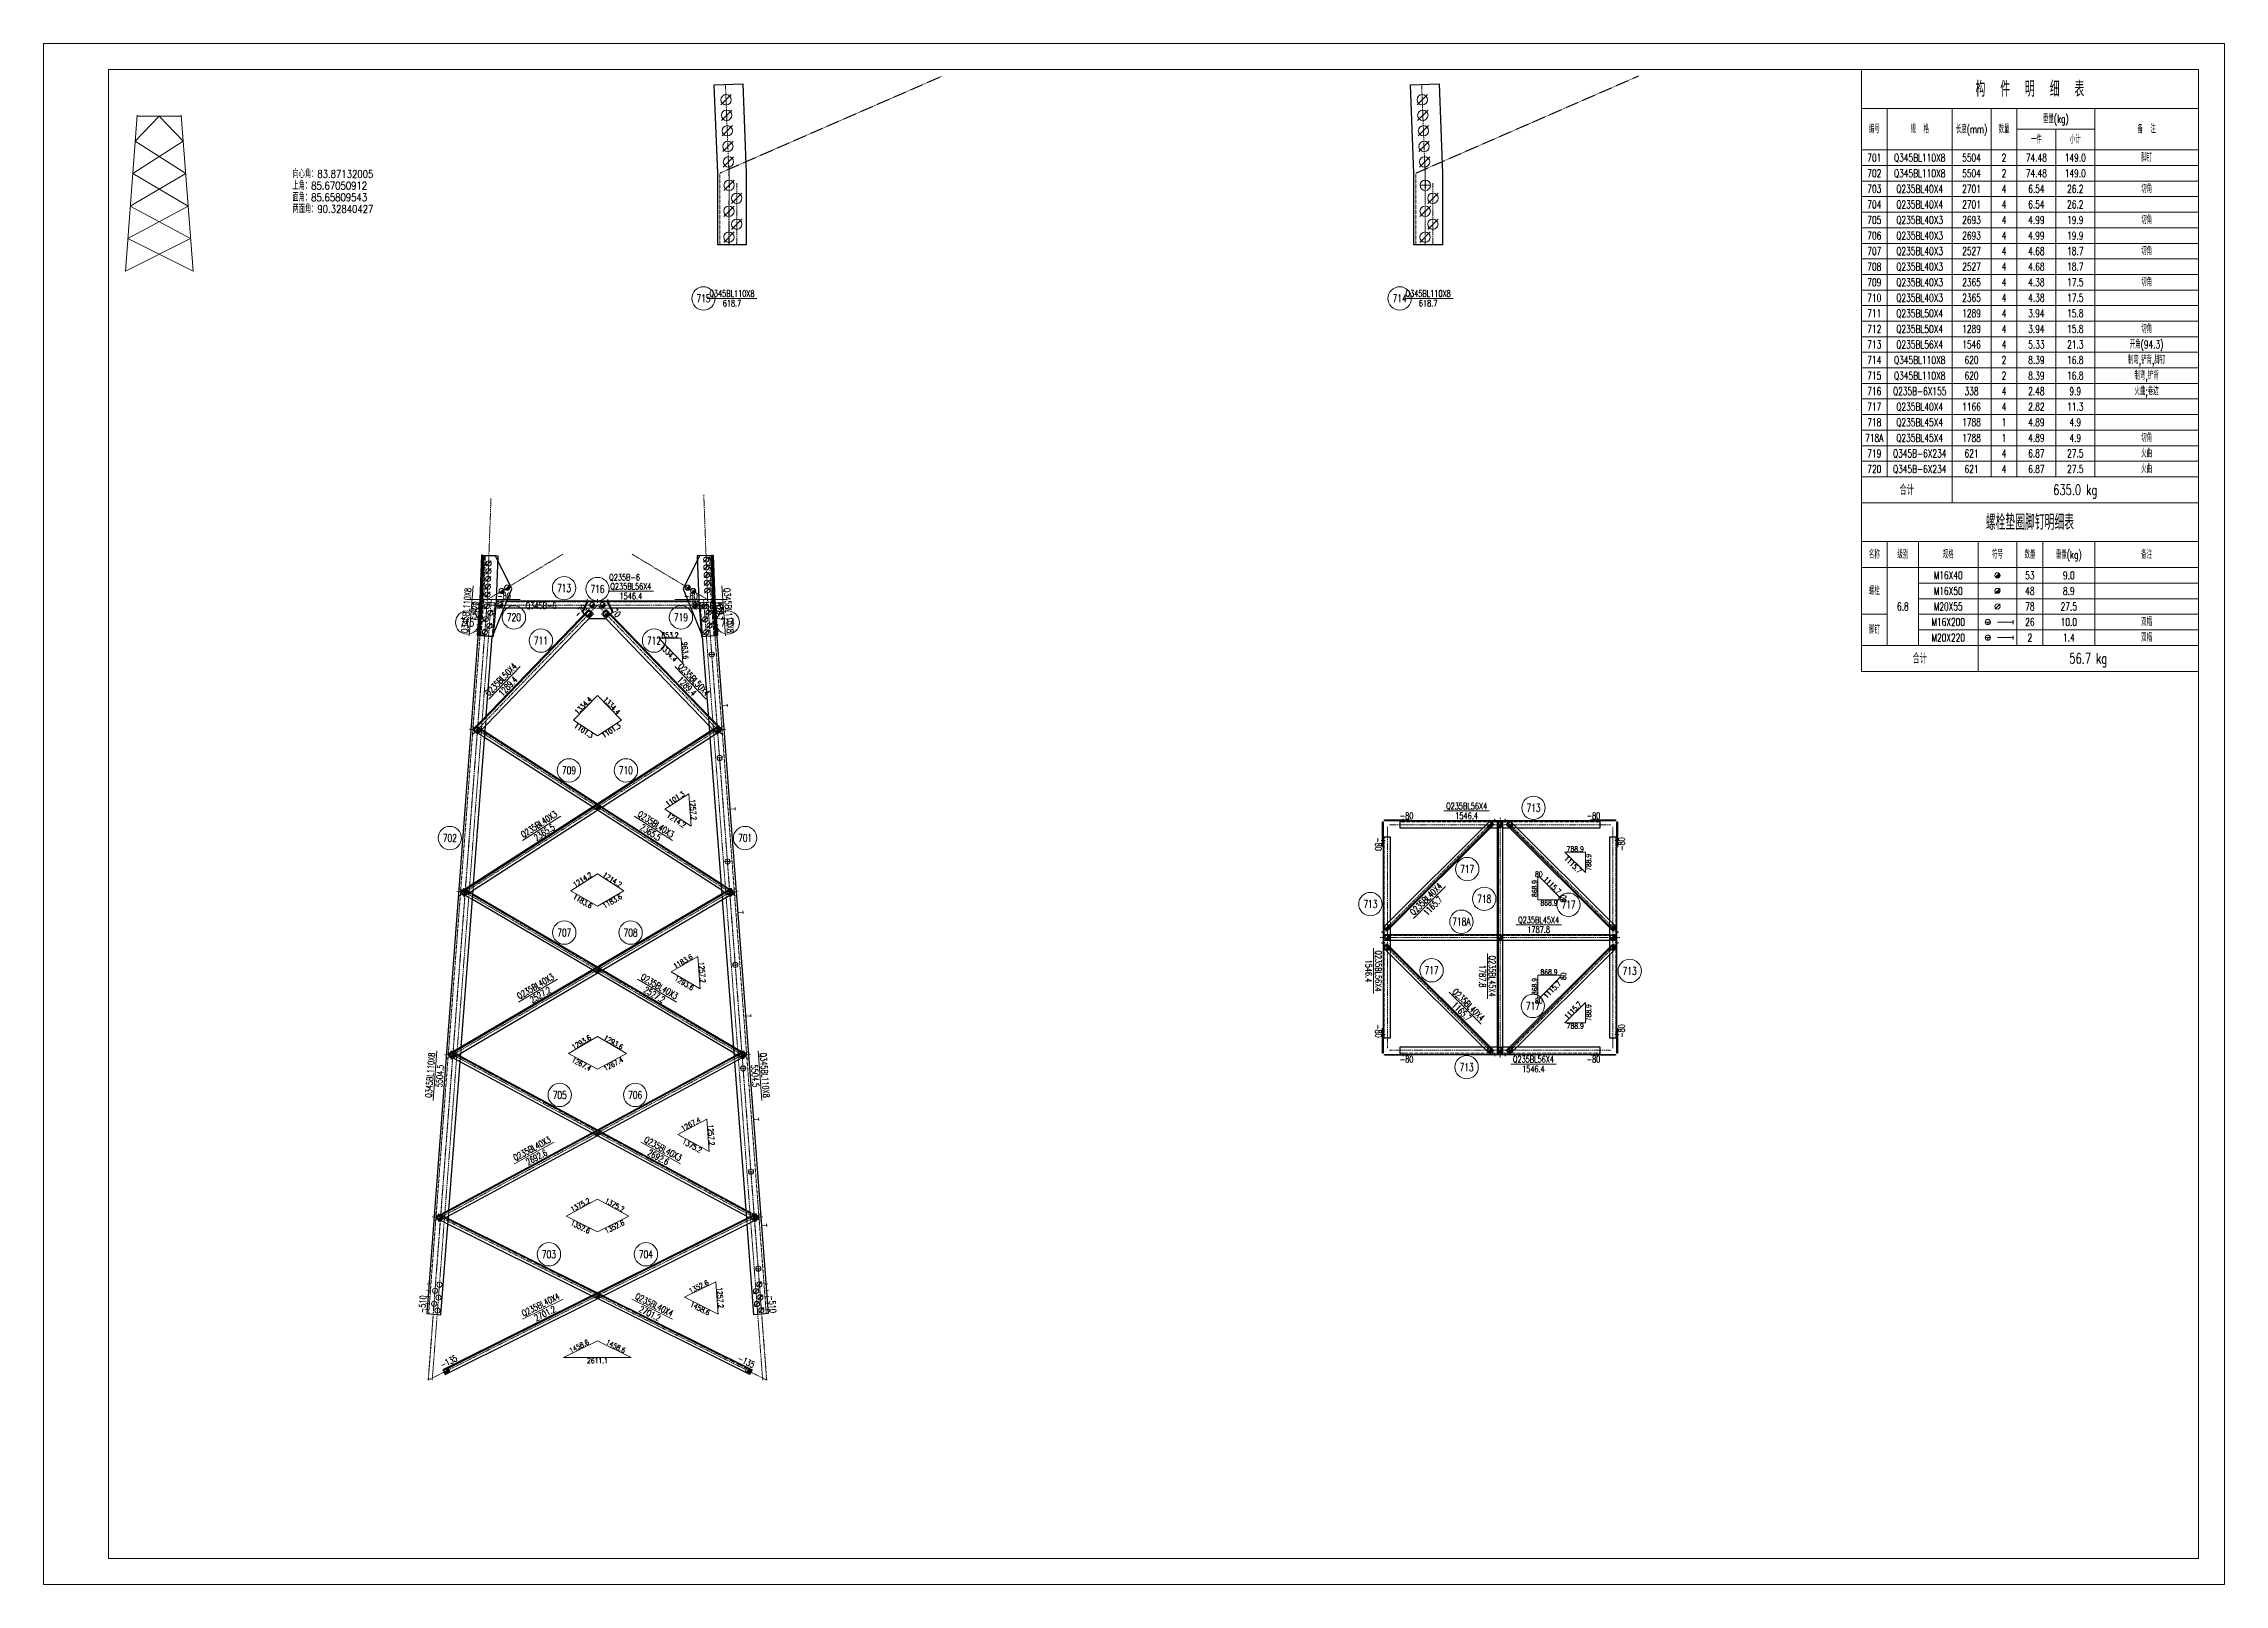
# Model space of a CAD drawing. Extents: x -13400 to 20340, y -61006 to 71674.
# Drawn here: x -13400 to 3420, y -24766 to -12886 of the extents above; entities that cross this region are included whole.
import ezdxf
from ezdxf.enums import TextEntityAlignment as Align

# ---------------------------------------------------------------- set-up
doc = ezdxf.new("R2010")
doc.units = 0
doc.header["$MEASUREMENT"] = 0
doc.linetypes.add('Dash', pattern=[2.75, 2, -0.75])
doc.linetypes.add('DashDot', pattern=[15.6, 9, -3, 0.6, -3])
doc.layers.get('0').update_dxf_attribs({"linetype": 'CONTINUOUS', "lineweight": 25})
doc.styles.get("Standard").update_dxf_attribs({"font": 'simplex.shx', "width": 0.7, "height": 3, "bigfont": 'gbhzfs.shx'})

msp = doc.modelspace()

# ---------------------------------------------------------------- texts
at = {"color": 3, "linetype": 'Continuous', "lineweight": 13, "width": 0.7}
for s, height, p in [('构  件  明  细  表', 120, (1919.73684, -13236.00648)), ('重量(kg)', 60, (2119.73684, -13466.00648)), ('编号', 60, (719.73684, -13546.00648)), ('规  格', 60, (1069.73684, -13546.00648)), ('长度(mm)', 60, (1469.73684, -13546.00648)), ('数量', 60, (1719.73684, -13546.00648)), ('一件', 60, (1969.73684, -13626.00648)), ('小计', 60, (2269.73684, -13626.00648)), ('备  注', 60, (2819.73684, -13546.00648)), ('701', 60, (719.73684, -13766.00648)), ('Q345BL110X8', 60, (1069.73684, -13766.00648)), ('5504', 60, (1469.73684, -13766.00648)), ('2', 60, (1719.73684, -13766.00648)), ('74.48', 60, (1969.73684, -13766.00648)), ('149.0', 60, (2269.73684, -13766.00648)), ('脚钉', 60, (2819.73684, -13766.00648)), ('702', 60, (719.73684, -13886.00648)), ('Q345BL110X8', 60, (1069.73684, -13886.00648)), ('5504', 60, (1469.73684, -13886.00648)), ('2', 60, (1719.73684, -13886.00648)), ('74.48', 60, (1969.73684, -13886.00648)), ('149.0', 60, (2269.73684, -13886.00648)), ('703', 60, (719.73684, -14006.00648)), ('704', 60, (719.73684, -14126.00648)), ('Q235BL40X4', 60, (1069.73684, -14006.00648)), ('Q235BL40X4', 60, (1069.73684, -14126.00648)), ('2701', 60, (1469.73684, -14006.00648)), ('2701', 60, (1469.73684, -14126.00648)), ('4', 60, (1719.73684, -14006.00648)), ('4', 60, (1719.73684, -14126.00648)), ('6.54', 60, (1969.73684, -14006.00648)), ('6.54', 60, (1969.73684, -14126.00648)), ('26.2', 60, (2269.73684, -14006.00648)), ('26.2', 60, (2269.73684, -14126.00648)), ('切角', 60, (2819.73684, -14006.00648)), ('705', 60, (719.73684, -14246.00648)), ('Q235BL40X3', 60, (1069.73684, -14246.00648)), ('2693', 60, (1469.73684, -14246.00648)), ('4', 60, (1719.73684, -14246.00648)), ('4.99', 60, (1969.73684, -14246.00648)), ('19.9', 60, (2269.73684, -14246.00648)), ('切角', 60, (2819.73684, -14246.00648)), ('706', 60, (719.73684, -14366.00648)), ('707', 60, (719.73684, -14486.00648)), ('Q235BL40X3', 60, (1069.73684, -14366.00648)), ('Q235BL40X3', 60, (1069.73684, -14486.00648)), ('2693', 60, (1469.73684, -14366.00648)), ('2527', 60, (1469.73684, -14486.00648)), ('4', 60, (1719.73684, -14366.00648)), ('4', 60, (1719.73684, -14486.00648)), ('4.99', 60, (1969.73684, -14366.00648)), ('4.68', 60, (1969.73684, -14486.00648)), ('19.9', 60, (2269.73684, -14366.00648)), ('18.7', 60, (2269.73684, -14486.00648)), ('切角', 60, (2819.73684, -14486.00648)), ('708', 60, (719.73684, -14606.00648)), ('Q235BL40X3', 60, (1069.73684, -14606.00648)), ('2527', 60, (1469.73684, -14606.00648)), ('4', 60, (1719.73684, -14606.00648)), ('4.68', 60, (1969.73684, -14606.00648)), ('18.7', 60, (2269.73684, -14606.00648)), ('709', 60, (719.73684, -14726.00648)), ('Q235BL40X3', 60, (1069.73684, -14726.00648)), ('2365', 60, (1469.73684, -14726.00648)), ('4', 60, (1719.73684, -14726.00648)), ('4.38', 60, (1969.73684, -14726.00648)), ('17.5', 60, (2269.73684, -14726.00648)), ('切角', 60, (2819.73684, -14726.00648)), ('710', 60, (719.73684, -14846.00648)), ('711', 60, (719.73684, -14966.00648)), ('Q235BL40X3', 60, (1069.73684, -14846.00648)), ('Q235BL50X4', 60, (1069.73684, -14966.00648)), ('2365', 60, (1469.73684, -14846.00648)), ('1289', 60, (1469.73684, -14966.00648)), ('4', 60, (1719.73684, -14846.00648)), ('4', 60, (1719.73684, -14966.00648)), ('4.38', 60, (1969.73684, -14846.00648)), ('3.94', 60, (1969.73684, -14966.00648)), ('17.5', 60, (2269.73684, -14846.00648)), ('15.8', 60, (2269.73684, -14966.00648)), ('712', 60, (719.73684, -15086.00648)), ('Q235BL50X4', 60, (1069.73684, -15086.00648)), ('1289', 60, (1469.73684, -15086.00648)), ('4', 60, (1719.73684, -15086.00648)), ('3.94', 60, (1969.73684, -15086.00648)), ('15.8', 60, (2269.73684, -15086.00648)), ('切角', 60, (2819.73684, -15086.00648)), ('713', 60, (719.73684, -15206.00648)), ('714', 60, (719.73684, -15326.00648)), ('Q345BL110X8', 60, (1069.73684, -15326.00648)), ('Q235BL56X4', 60, (1069.73684, -15206.00648)), ('1546', 60, (1469.73684, -15206.00648)), ('620', 60, (1469.73684, -15326.00648)), ('4', 60, (1719.73684, -15206.00648)), ('2', 60, (1719.73684, -15326.00648)), ('5.33', 60, (1969.73684, -15206.00648)), ('8.39', 60, (1969.73684, -15326.00648)), ('21.3', 60, (2269.73684, -15206.00648)), ('16.8', 60, (2269.73684, -15326.00648)), ('开角(94.3)', 60, (2819.73684, -15206.00648)), ('制弯,铲背,脚钉', 60, (2819.73684, -15326.00648)), ('715', 60, (719.73684, -15446.00648)), ('Q345BL110X8', 60, (1069.73684, -15446.00648)), ('620', 60, (1469.73684, -15446.00648)), ('2', 60, (1719.73684, -15446.00648)), ('8.39', 60, (1969.73684, -15446.00648)), ('16.8', 60, (2269.73684, -15446.00648)), ('制弯,铲背', 60, (2819.73684, -15446.00648)), ('716', 60, (719.73684, -15566.00648)), ('Q235B-6X155', 60, (1069.73684, -15566.00648)), ('338', 60, (1469.73684, -15566.00648)), ('4', 60, (1719.73684, -15566.00648)), ('2.48', 60, (1969.73684, -15566.00648)), ('9.9', 60, (2269.73684, -15566.00648)), ('火曲;卷边', 60, (2819.73684, -15566.00648)), ('717', 60, (719.73684, -15686.00648)), ('718', 60, (719.73684, -15806.00648)), ('Q235BL40X4', 60, (1069.73684, -15686.00648)), ('Q235BL45X4', 60, (1069.73684, -15806.00648)), ('1166', 60, (1469.73684, -15686.00648)), ('1788', 60, (1469.73684, -15806.00648)), ('4', 60, (1719.73684, -15686.00648)), ('1', 60, (1719.73684, -15806.00648)), ('2.82', 60, (1969.73684, -15686.00648)), ('4.89', 60, (1969.73684, -15806.00648)), ('11.3', 60, (2269.73684, -15686.00648)), ('4.9', 60, (2269.73684, -15806.00648)), ('718A', 60, (719.73684, -15926.00648)), ('Q235BL45X4', 60, (1069.73684, -15926.00648)), ('1788', 60, (1469.73684, -15926.00648)), ('1', 60, (1719.73684, -15926.00648)), ('4.89', 60, (1969.73684, -15926.00648)), ('4.9', 60, (2269.73684, -15926.00648)), ('切角', 60, (2819.73684, -15926.00648)), ('719', 60, (719.73684, -16046.00648)), ('720', 60, (719.73684, -16166.00648)), ('Q345B-6X234', 60, (1069.73684, -16046.00648)), ('Q345B-6X234', 60, (1069.73684, -16166.00648)), ('621', 60, (1469.73684, -16046.00648)), ('621', 60, (1469.73684, -16166.00648)), ('4', 60, (1719.73684, -16046.00648)), ('4', 60, (1719.73684, -16166.00648)), ('6.87', 60, (1969.73684, -16046.00648)), ('6.87', 60, (1969.73684, -16166.00648)), ('27.5', 60, (2269.73684, -16046.00648)), ('27.5', 60, (2269.73684, -16166.00648)), ('火曲', 60, (2819.73684, -16046.00648)), ('火曲', 60, (2819.73684, -16166.00648)), ('合计', 80, (969.73684, -16326.00648)), ('635.0 kg', 80, (2269.73684, -16326.00648)), ('螺栓垫圈脚钉明细表', 120, (1919.73684, -16576.00648)), ('名称', 60, (719.73684, -16826.00648)), ('级别', 60, (939.73684, -16826.00648)), ('规格', 60, (1289.73684, -16826.00648)), ('符号', 60, (1669.73684, -16826.00648)), ('数量', 60, (1919.73684, -16826.00648)), ('重量(kg)', 60, (2219.73684, -16826.00648)), ('备注', 60, (2819.73684, -16826.00648)), ('M16X40', 60, (1289.73684, -16986.00648)), ('53', 60, (1919.73684, -16986.00648)), ('9.0', 60, (2219.73684, -16986.00648)), ('螺栓', 60, (719.73684, -17106.00648)), ('M16X50', 60, (1289.73684, -17106.00648)), ('48', 60, (1919.73684, -17106.00648)), ('8.9', 60, (2219.73684, -17106.00648)), ('6.8', 60, (939.73684, -17226.00648)), ('M16X200', 60, (1289.73684, -17346.00648)), ('M20X55', 60, (1289.73684, -17226.00648)), ('78', 60, (1919.73684, -17226.00648)), ('26', 60, (1919.73684, -17346.00648)), ('27.5', 60, (2219.73684, -17226.00648)), ('10.0', 60, (2219.73684, -17346.00648)), ('双帽', 60, (2819.73684, -17346.00648)), ('脚钉', 60, (719.73684, -17406.00648)), ('M20X220', 60, (1289.73684, -17466.00648)), ('2', 60, (1919.73684, -17466.00648)), ('1.4', 60, (2219.73684, -17466.00648)), ('双帽', 60, (2819.73684, -17466.00648)), ('合计', 80, (1069.73684, -17626.00648)), ('56.7 kg', 80, (2369.73684, -17626.00648))]:
    msp.add_text(s, height=height, dxfattribs=at).set_placement(p, align=Align.MIDDLE_CENTER)
at = {"color": 7, "linetype": 'Continuous', "lineweight": 13, "width": 0.8}
for s, p in [('上角：85.67050912', (-11480.75146, -14029.67311)), ('向心角：83.87132005', (-11480.75146, -13939.67311)), ('面角：85.65809543', (-11480.75146, -14119.67311)), ('两面角：90.32840427', (-11480.75146, -14209.67311))]:
    msp.add_text(s, height=60, dxfattribs=at).set_placement(p, align=Align.BOTTOM_LEFT)
at = {"color": 7, "linetype": 'Continuous', "lineweight": 13, "width": 0.7}
for s, height, p in [('Q345BL110X8', 50, (-8090.87423, -14813.20815)), ('Q345BL110X8', 50, (-2721.27522, -14813.20815)), ('715', 60, (-8310.87423, -14850.70815)), ('618.7', 50, (-8090.87423, -14888.20815)), ('714', 60, (-2941.27522, -14850.70815)), ('618.7', 50, (-2721.27522, -14888.20815)), ('-80', 50, (-9849.20289, -17145.77394)), ('713', 60, (-9386.24973, -17084.27394)), ('716', 60, (-9128.52315, -17091.27394)), ('Q235BL56X4', 50, (-8870.79657, -17070.77394)), ('1546.4', 50, (-8870.79657, -17145.77394)), ('-80', 50, (-8407.84341, -17145.77394)), ('715', 60, (-10133.33442, -17349.76655)), ('720', 60, (-9772.67344, -17310.1357)), ('719', 60, (-8484.37252, -17310.13581)), ('714', 60, (-8123.71188, -17349.76655)), ('711', 60, (-9564.61528, -17489.12306)), ('712', 60, (-8692.4169, -17489.13638)), ('709', 60, (-9348.10883, -18489.45552)), ('710', 60, (-8908.93746, -18489.45552)), ('-80', 50, (-2887.60503, -18839.95715)), ('Q235BL56X4', 50, (-2424.65187, -18764.95715)), ('1546.4', 50, (-2424.65187, -18839.95715)), ('713', 60, (-1909.19871, -18778.45715)), ('-80', 50, (-1446.24556, -18839.95715)), ('702', 60, (-10267.12274, -19011.56249)), ('701', 60, (-7989.92356, -19011.56249)), ('717', 60, (-2419.85375, -19250.67702)), ('713', 60, (-3166.82546, -19520.63074)), ('718', 60, (-2288.92529, -19480.39059)), ('717', 60, (-1639.245, -19525.42886)), ('718A', 60, (-2464.89202, -19656.35732)), ('Q235BL45X4', 50, (-1868.95857, -19642.85732)), ('707', 60, (-9384.13185, -19740.76124)), ('708', 60, (-8872.91445, -19740.76124)), ('1787.8', 50, (-1868.95857, -19717.85732)), ('717', 60, (-2694.60559, -20031.28578)), ('713', 60, (-1167.02513, -20036.08389)), ('717', 60, (-1913.99683, -20306.03761)), ('-80', 50, (-2887.60503, -20716.75748)), ('713', 60, (-2424.65187, -20778.25748)), ('Q235BL56X4', 50, (-1909.19871, -20716.75748)), ('1546.4', 50, (-1909.19871, -20791.75748)), ('-80', 50, (-1446.24556, -20716.75748)), ('705', 60, (-9419.68673, -20992.50194)), ('706', 60, (-8837.35956, -20992.50194)), ('703', 60, (-9502.57377, -22220.79585)), ('704', 60, (-8754.48158, -22220.80036))]:
    msp.add_text(s, height=height, dxfattribs=at).set_placement(p, align=Align.MIDDLE_CENTER)
for s, p in [('Q235B-6', (-9038.52315, -17001.27394)), ('Q345B-6', (-9682.67344, -17220.1357)), ('Q345B-6', (-8394.37252, -17220.13581))]:
    msp.add_text(s, height=48, dxfattribs=at).set_placement(p, align=Align.MIDDLE_LEFT)
for s, rotation, p in [('Q345BL110X8', 85.670509118, (-10139.82617, -17256.68686)), ('Q345BL110X8', 274.329490882, (-8117.22013, -17256.68686)), ('-20', 85.670509118, (-10071.24663, -17238.9615)), ('618.7', 85.670509118, (-10065.04019, -17262.34876)), ('-70', 46.061260402, (-9258.52163, -17260.10575)), ('-70', 313.938739598, (-8998.5141, -17260.11537)), ('618.7', 274.329490882, (-8192.00611, -17262.34876)), ('-20', 274.329490882, (-8185.79967, -17238.9615)), ('Q235BL50X4', 46.061260402, (-9872.57345, -17789.25063)), ('1289.4', 46.061260402, (-9818.56621, -17841.29116)), ('1289.4', 313.938739598, (-8438.46393, -17841.3066)), ('Q235BL50X4', 313.938739598, (-8384.45576, -17789.26702)), ('Q235BL40X3', 32.779139154, (-9579.17888, -18904.99451)), ('Q235BL40X3', 327.220860846, (-8677.86742, -18904.99451)), ('2365.5', 32.779139154, (-9538.57372, -18968.05179)), ('2365.5', 327.220860846, (-8718.47258, -18968.05179)), ('-80', 270, (-3105.32546, -19057.67758)), ('-80', 90, (-1228.52513, -19057.67758)), ('Q235BL40X4', 45, (-2738.09266, -19481.94179)), ('1165.7', 45, (-2685.05965, -19534.9748)), ('1546.4', 270, (-3180.32546, -20036.08389)), ('Q235BL56X4', 270, (-3105.32546, -20036.08389)), ('1787.8', 270, (-2302.42529, -20076.32404)), ('Q235BL45X4', 270, (-2227.42529, -20076.32404)), ('Q235BL40X3', 30.401540589, (-9606.31258, -20155.4177)), ('2527.2', 30.401540589, (-9568.35831, -20220.1052)), ('Q235BL40X3', 329.598459411, (-8650.73372, -20155.4177)), ('2527.2', 329.598459411, (-8688.68799, -20220.1052)), ('Q235BL40X4', 315, (-2410.30781, -20296.49167)), ('1165.7', 315, (-2463.34082, -20349.52468)), ('-80', 270, (-3105.32546, -20499.03705)), ('-80', 90, (-1228.52513, -20499.03705)), ('Q345BL110X8', 85.670509118, (-10419.09915, -20840.13728)), ('Q345BL110X8', 274.329490882, (-7837.94715, -20840.13728)), ('5504.5', 85.670509118, (-10344.31317, -20845.79918)), ('5504.5', 274.329490882, (-7912.73313, -20845.79918)), ('Q235BL40X3', 28.318448995, (-9633.89862, -21406.38968)), ('Q235BL40X3', 331.681551005, (-8623.14768, -21406.38968)), ('2692.6', 28.318448995, (-9598.32074, -21472.41403)), ('2692.6', 331.681551005, (-8658.72555, -21472.41403)), ('Q235BL40X4', 26.482943822, (-9566.41908, -22610.23306)), ('Q235BL40X4', 333.517056178, (-8690.63472, -22610.22932)), ('-510', 85.670509118, (-10477.54367, -22605.59286)), ('2701.2', 26.482943822, (-9532.97423, -22677.36309)), ('2701.2', 333.517056178, (-8724.07958, -22677.35935)), ('-510', 274.329490882, (-7779.50263, -22605.59286)), ('-135', 26.482943822, (-10276.23696, -23047.664)), ('-135', 333.517056178, (-7980.8153, -23047.66103))]:
    msp.add_text(s, height=50, rotation=rotation, dxfattribs=at).set_placement(p, align=Align.MIDDLE_CENTER)
at = {"color": 7, "linetype": 'Continuous', "lineweight": 20, "width": 0.7}
for s, rotation, p in [('853.2', 360, (-8568.7768, -17447.50767)), ('1334.4', 313.938767192, (-8578.78415, -17584.24866)), ('963.6', 274.329490882, (-8452.25277, -17565.78351)), ('1334.4', 46.061212819, (-9238.39751, -17990.48301)), ('1334.4', 313.938767192, (-9018.64842, -17990.48294)), ('1101.3', 327.220814736, (-9234.10928, -18183.02665)), ('1101.3', 32.779218665, (-9022.93677, -18183.02657)), ('1101.3', 32.779218665, (-8529.78848, -18708.88785)), ('1214.2', 327.220860846, (-8520.2977, -18874.60445)), ('1257.2', 274.329490882, (-8390.77995, -18792.98998)), ('1115.7', 315, (-1604.25908, -19215.69111)), ('788.9', 90, (-1484.3985, -19198.72054)), ('1214.2', 32.779139154, (-9243.60013, -19332.156)), ('1214.2', 327.220860846, (-9013.44616, -19332.156)), ('1115.7', 315, (-1764.21666, -19375.64868)), ('1183.6', 329.598459411, (-9242.75185, -19498.66558)), ('1183.6', 30.401540589, (-9014.29445, -19498.66558)), ('868.9', 90, (-1900.07724, -19400.61925)), ('80', 90, (-1678.29721, -19479.50926)), ('1183.6', 30.401540589, (-8468.8321, -19962.95999)), ('1257.2', 274.329490882, (-8321.18114, -20047.31234)), ('1293.6', 329.598459411, (-8459.34136, -20129.71977)), ('868.9', 90, (-1900.07724, -20156.09539)), ('1115.7', 45, (-1764.21666, -20181.06595)), ('80', 90, (-1678.29721, -20077.20537)), ('1115.7', 45, (-1604.25908, -20341.02353)), ('788.9', 90, (-1484.3985, -20357.99409)), ('1293.6', 30.401540589, (-9252.24259, -20586.50088)), ('1293.6', 329.598459411, (-9004.80371, -20586.50088)), ('1267.4', 331.681551005, (-9251.48214, -20753.91563)), ('1267.4', 28.318448995, (-9005.56415, -20753.91563)), ('1267.4', 28.318448995, (-8407.96362, -21216.96296)), ('1375.2', 331.681551005, (-8398.47288, -21384.57832)), ('1257.2', 274.329490882, (-8251.58238, -21301.51593)), ('1375.2', 28.318448995, (-9260.97288, -21840.7382)), ('1375.2', 331.681551005, (-8996.07341, -21840.7382)), ('1352.6', 333.517056178, (-9260.29032, -22008.90028)), ('1352.6', 26.482943822, (-8996.75598, -22008.90028)), ('1352.6', 26.482943822, (-8347.17303, -22470.91423)), ('1257.2', 274.329490882, (-8181.98361, -22555.62811)), ('1458.6', 333.517056178, (-8337.68229, -22639.23723)), ('1458.6', 26.482943822, (-9269.78106, -22930.56675)), ('1458.6', 333.517056178, (-8987.26524, -22930.56675))]:
    msp.add_text(s, height=40, rotation=rotation, dxfattribs=at).set_placement(p, align=Align.MIDDLE_CENTER)
for s, p in [('788.9', (-1587.28852, -19095.83053)), ('80', (-1868.07724, -19289.72923)), ('868.9', (-1789.18722, -19511.50926)), ('868.9', (-1789.18722, -20045.20537)), ('80', (-1868.07724, -20266.9854)), ('788.9', (-1587.28852, -20460.88411)), ('2611.1', (-9128.52315, -23041.09244))]:
    msp.add_text(s, height=40, dxfattribs=at).set_placement(p, align=Align.MIDDLE_CENTER)

# ---------------------------------------------------------------- blocks, each defined once
blk = doc.blocks.new('M16X40S')
at = {"color": 3, "linetype": 'Continuous', "lineweight": 13}
blk.add_line((-0.707, -0.707), (0.707, 0.707), dxfattribs=at)
blk.add_circle((0, 0), 1, dxfattribs=at)
for radius in [0.9, 0.8, 0.7, 0.6, 0.5, 0.4, 0.3, 0.2, 0.1]:
    blk.add_arc((0, 0), radius, 225, 45, dxfattribs=at)
blk = doc.blocks.new('M16X50S')
at = {"color": 3, "linetype": 'Continuous', "lineweight": 13}
blk.add_line((-1, -1), (1, 1), dxfattribs=at)
blk.add_circle((0, 0), 1, dxfattribs=at)
for radius in [0.9, 0.8, 0.7, 0.6, 0.5, 0.4, 0.3, 0.2, 0.1]:
    blk.add_arc((0, 0), radius, 225, 45, dxfattribs=at)
blk = doc.blocks.new('M20X55S')
at = {"color": 3, "linetype": 'Continuous', "lineweight": 13}
blk.add_line((-1, -1), (1, 1), dxfattribs=at)
blk.add_circle((0, 0), 1, dxfattribs=at)
blk = doc.blocks.new('StepBoltML')
at = {"color": 3, "linetype": 'Continuous', "lineweight": 13}
for p, q in [((-4.75, 0), (-2.75, 0)), ((-3.75, 0), (-3.75, -1)), ((0, 0), (6, 0)), ((6, -0.75), (6, 0.75))]:
    blk.add_line(p, q, dxfattribs=at)
blk.add_circle((-3.75, 0), 1, dxfattribs=at)
blk = doc.blocks.new('StepBolt')
at = {"color": 3, "linetype": 'Continuous', "lineweight": 13}
for p, q in [((-1, 0), (1, 0)), ((0, 0), (0, -1))]:
    blk.add_line(p, q, dxfattribs=at)
blk.add_circle((0, 0), 1, dxfattribs=at)
blk = doc.blocks.new('DefaultBolt')
at = {"color": 3, "linetype": 'Continuous', "lineweight": 13}
for p, q in [((-0.1, -0.1), (0.1, 0.1)), ((0.1, -0.1), (-0.1, 0.1))]:
    blk.add_line(p, q, dxfattribs=at)
blk.add_circle((0, 0), 1, dxfattribs=at)

# ---------------------------------------------------------------- linework, layer by layer
at = {"color": 7, "linetype": 'Continuous', "lineweight": 18}
for p, q in [((-13400.26316, -12886.00648), (3419.73684, -12886.00648)), ((-13400.26316, -24766.00648), (-13400.26316, -12886.00648)), ((3419.73684, -24766.00648), (3419.73684, -12886.00648)), ((-12900.26316, -13086.00648), (3219.73684, -13086.00648)), ((-12900.26316, -24566.00648), (-12900.26316, -13086.00648)), ((3219.73684, -24566.00648), (3219.73684, -13086.00648)), ((-12900.26316, -24566.00648), (3219.73684, -24566.00648)), ((-13400.26316, -24766.00648), (3419.73684, -24766.00648))]:
    msp.add_line(p, q, dxfattribs=at)
at = {"color": 1, "linetype": 'Dash', "lineweight": 20}
for p, q in [((-8184.87423, -13884.72225), (-6468.44913, -13136.00648)), ((-2815.27522, -13884.72225), (-1098.85012, -13136.00648)), ((-8184.87423, -14438.25168), (-8184.87423, -13884.72225)), ((-2815.27522, -14438.25168), (-2815.27522, -13884.72225)), ((-10005.70921, -17174.25237), (-9993.02556, -16832.45213)), ((-8251.33709, -17174.25237), (-8264.02073, -16832.45213)), ((-10014.93311, -17190.57465), (-10430.47792, -22679.35643)), ((-10026.62945, -17450.4332), (-10005.70921, -17174.25237)), ((-9920.2042, -17197.74638), (-10019.92899, -17190.19642)), ((-9939.83212, -17457.00445), (-9920.2042, -17197.74638)), ((-9901.70289, -17183.27394), (-9828.18447, -17183.27394)), ((-9901.70289, -17239.27394), (-9901.70289, -17183.27394)), ((-9901.70289, -17191.27394), (-8355.34341, -17191.27394)), ((-9850.8152, -17239.27394), (-9901.70289, -17239.27394)), ((-9021.94287, -17239.27394), (-9235.1038, -17239.27394)), ((-9229.79241, -17284.33529), (-9193.78758, -17319.02898)), ((-9097.9528, -17283.0239), (-9061.94735, -17248.33085)), ((-9063.25939, -17319.02694), (-9097.9528, -17283.0239)), ((-9067.70822, -17253.88174), (-8172.98921, -18182.37504)), ((-9061.94735, -17248.33085), (-9027.25394, -17284.33389)), ((-8428.86138, -17183.27394), (-8355.34341, -17183.27394)), ((-8355.34341, -17239.27394), (-8406.23075, -17239.27394)), ((-8355.34341, -17183.27394), (-8355.34341, -17239.27394)), ((-8336.84209, -17197.74638), (-8237.1173, -17190.19642)), ((-8317.21418, -17457.00445), (-8336.84209, -17197.74638)), ((-8230.41685, -17450.4332), (-8251.33709, -17174.25237)), ((-8242.11318, -17190.57465), (-7826.56838, -22679.35643)), ((-10086.29621, -18179.43239), (-10064.64013, -18145.80184)), ((-10068.97134, -18152.52795), (-8080.1739, -19433.19584)), ((-10064.64013, -18145.80184), (-9995.35725, -18190.41591)), ((-9992.10693, -18147.48368), (-9986.18644, -18069.28205)), ((-8270.85996, -18069.28059), (-8170.69779, -18173.22374)), ((-8203.23379, -18211.5172), (-8264.93947, -18147.48222)), ((-9998.79168, -18235.78013), (-10086.29621, -18179.43239)), ((-8258.25461, -18235.78013), (-8261.68905, -18190.41591)), ((-8170.10878, -18179.59959), (-8203.23379, -18211.5172)), ((-8170.69779, -18173.22374), (-8170.10878, -18179.59959)), ((-9128.52315, -18796.18158), (-9165.46427, -18772.39368)), ((-9128.52315, -18748.60579), (-9091.58203, -18772.39368)), ((-3067.82546, -19005.17758), (-3067.82546, -19078.69599)), ((-3059.82546, -19005.17758), (-3059.82546, -20551.53705)), ((-2866.58706, -18877.45715), (-2940.10503, -18877.45715)), ((-1393.74556, -18885.45715), (-2940.10503, -18885.45715)), ((-2299.20956, -18933.45715), (-2242.64102, -18933.45715)), ((-2189.92529, -18933.45715), (-2144.92529, -18933.45715)), ((-2091.20956, -18933.45715), (-2034.64102, -18933.45715)), ((-1393.74556, -18877.45715), (-1467.26397, -18877.45715)), ((-1274.02513, -20551.53705), (-1274.02513, -19005.17758)), ((-1266.02513, -19078.69555), (-1266.02513, -19005.17758)), ((-10181.04012, -19434.34853), (-10160.79784, -19399.84853)), ((-10093.42483, -19485.75529), (-10181.04012, -19434.34853)), ((-10164.8463, -19406.74853), (-7985.14722, -20685.64917)), ((-10160.79784, -19399.84853), (-10090.06306, -19441.35094)), ((-10087.99421, -19414.02418), (-10084.20774, -19364.01013)), ((-8172.83855, -19364.01013), (-8075.84268, -19426.46973)), ((-8097.49876, -19460.10029), (-8169.05209, -19414.02418)), ((-8163.62147, -19485.75529), (-8166.98323, -19441.35094)), ((-8075.84268, -19426.46973), (-8097.49876, -19460.10029)), ((-3011.82546, -19702.64159), (-3011.82546, -19646.07304)), ((-1322.02513, -19646.07304), (-1322.02513, -19702.64159)), ((-3060.82546, -19755.35732), (-3011.82546, -19755.35732)), ((-3060.82546, -19800.35732), (-3060.82546, -19755.35732)), ((-3060.82546, -19763.35732), (-1273.02513, -19763.35732)), ((-3011.82546, -19800.35732), (-3060.82546, -19800.35732)), ((-2189.92529, -19755.35732), (-2144.92529, -19755.35732)), ((-2144.92529, -19800.35732), (-2189.92529, -19800.35732)), ((-1322.02513, -19755.35732), (-1273.02513, -19755.35732)), ((-1273.02513, -19800.35732), (-1322.02513, -19800.35732)), ((-1273.02513, -19755.35732), (-1273.02513, -19800.35732)), ((-9128.52315, -20005.51781), (-9089.00191, -20028.70621)), ((-3011.82546, -19910.64159), (-3011.82546, -19854.07304)), ((-1322.02513, -19854.07304), (-1322.02513, -19910.64159)), ((-9128.52315, -20051.89462), (-9168.04439, -20028.70621)), ((-3067.82546, -20478.01908), (-3067.82546, -20551.53705)), ((-1266.02513, -20551.53705), (-1266.02513, -20478.01864)), ((-10275.75944, -20689.09495), (-10256.78457, -20653.88196)), ((-10260.57955, -20660.92456), (-7890.17442, -21938.24093)), ((-10256.78457, -20653.88196), (-10184.79815, -20692.67256)), ((-10183.13224, -20670.66821), (-10179.45793, -20622.13557)), ((-8077.58837, -20622.13557), (-7981.09877, -20678.74917)), ((-8001.34105, -20713.24917), (-8073.91406, -20670.66821)), ((-7981.09877, -20678.74917), (-8001.34105, -20713.24917)), ((-2940.10503, -20671.25748), (-1393.74556, -20671.25748)), ((-2940.10503, -20679.25748), (-2866.58662, -20679.25748)), ((-2242.64102, -20623.25748), (-2299.20956, -20623.25748)), ((-2144.92529, -20623.25748), (-2189.92529, -20623.25748)), ((-2034.64102, -20623.25748), (-2091.20956, -20623.25748)), ((-1467.26352, -20679.25748), (-1393.74556, -20679.25748)), ((-10188.10331, -20736.32932), (-10275.75944, -20689.09495)), ((-8068.94298, -20736.32932), (-8072.24815, -20692.67256)), ((-9128.52315, -21307.29463), (-9170.68418, -21284.57574)), ((-9128.52315, -21261.85685), (-9086.36212, -21284.57574)), ((-10370.47721, -21943.69331), (-10352.63995, -21907.89062)), ((-10282.81687, -21987.36656), (-10370.47721, -21943.69331)), ((-10356.2074, -21915.05116), (-7938.45048, -23119.60178)), ((-10352.63995, -21907.89062), (-10279.5565, -21944.30153)), ((-10278.23358, -21926.82753), (-10274.64727, -21879.45723)), ((-7982.39903, -21879.45723), (-7886.37945, -21931.19833)), ((-7905.35432, -21966.41132), (-7978.81272, -21926.82753)), ((-7974.22943, -21987.36656), (-7977.4898, -21944.30153)), ((-7886.37945, -21931.19833), (-7905.35432, -21966.41132)), ((-9128.52315, -22517.75783), (-9083.6732, -22540.10252)), ((-9128.52315, -22562.44721), (-9173.3731, -22540.10252))]:
    msp.add_line(p, q, dxfattribs=at)
at = {"color": 2, "linetype": 'DashDot', "lineweight": 15}
for p, q in [((-8141.20512, -13200.53086), (-8110.44122, -13997.21342)), ((-2771.60611, -13200.53086), (-2740.84221, -13997.21342)), ((-8112.87423, -14438.25168), (-8112.9926, -13825.37742)), ((-8054.87423, -14438.25168), (-8053.8693, -13958.61096)), ((-2743.27522, -14438.25168), (-2743.39359, -13825.37742)), ((-2685.27522, -14438.25168), (-2684.27029, -13958.61096)), ((-8114.87423, -14438.25168), (-8113.97161, -14091.84449)), ((-2745.27522, -14438.25168), (-2744.3726, -14091.84449)), ((-9949.70727, -16393.81042), (-9978.63187, -17173.27394)), ((-8308.45151, -16363.83106), (-8278.41442, -17173.27394)), ((-9395.83286, -16823.03981), (-9978.60742, -17173.43075)), ((-8861.1161, -16822.77061), (-8278.39149, -17173.24461)), ((-9978.52315, -17173.27394), (-10434.0787, -23190.54332)), ((-9977.526, -17173.34943), (-10433.08156, -23190.61881)), ((-9947.61161, -17175.61419), (-10403.16717, -23192.88357)), ((-9128.51421, -17215.2628), (-10092.61371, -18215.7556)), ((-9981.70289, -17215.27394), (-8275.34341, -17215.27394)), ((-9128.52229, -17215.27163), (-8164.4144, -18215.77314)), ((-8309.43469, -17175.61419), (-7853.87913, -23192.88357)), ((-8279.5203, -17173.34943), (-7823.96474, -23190.61881)), ((-8278.52315, -17173.27394), (-7822.96759, -23190.54332)), ((-8156.35521, -18146.37505), (-10195.59849, -19459.52707)), ((-10100.69108, -18146.37505), (-8061.44781, -19459.52707)), ((-2208.03442, -18870.56627), (-3074.71633, -19737.24819)), ((-3035.82546, -18925.17758), (-3035.82546, -20631.53705)), ((-1313.74556, -18909.45715), (-3020.10503, -18909.45715)), ((-2166.92529, -18854.45715), (-2166.92529, -20702.25748)), ((-1259.13425, -19737.24819), (-2125.81617, -18870.56627)), ((-1298.02513, -20631.53705), (-1298.02513, -18925.17758)), ((-8060.25231, -19401.91682), (-10291.70139, -20711.18088)), ((-10196.79399, -19401.91682), (-7965.3449, -20711.18088)), ((-3090.82546, -19778.35732), (-1243.02513, -19778.35732)), ((-3074.71633, -19819.46644), (-2208.03442, -20686.14836)), ((-2125.81617, -20686.14836), (-1259.13425, -19819.46644)), ((-7964.36455, -20657.2573), (-10387.58915, -21963.03598)), ((-10292.68175, -20657.2573), (-7869.45714, -21963.03598)), ((-3020.10503, -20647.25748), (-1313.74556, -20647.25748)), ((-7868.64631, -21912.41931), (-10434.08467, -23190.54629)), ((-10388.41059, -21912.41402), (-7822.96759, -23190.54332))]:
    msp.add_line(p, q, dxfattribs=at)
at = {"color": 7, "linetype": 'Continuous', "lineweight": 20}
for p, q in [((-12678.2965, -13436.63038), (-12769.40761, -14640.08425)), ((-12508.29657, -13445.03038), (-12693.48168, -13637.20595)), ((-12678.93245, -13445.03038), (-12337.66055, -13445.03038)), ((-12508.29648, -13445.03031), (-12323.11139, -13637.20586)), ((-12338.2965, -13436.63038), (-12247.18539, -14640.08425)), ((-12323.11131, -13637.20602), (-12712.46316, -13887.92558)), ((-12693.48168, -13637.20602), (-12304.12983, -13887.92558)), ((-12304.12983, -13887.92558), (-12731.44465, -14138.64514)), ((-12712.46316, -13887.92558), (-12285.14835, -14138.64514)), ((-12285.14835, -14138.64514), (-12750.42613, -14389.3647)), ((-12731.44465, -14138.64514), (-12266.16687, -14389.3647)), ((-12266.16686, -14389.36469), (-12769.40755, -14640.08422)), ((-12750.42615, -14389.36469), (-12247.18549, -14640.0842))]:
    msp.add_line(p, q, dxfattribs=at)
at = {"color": 7, "linetype": 'Continuous', "lineweight": 13}
for p, q in [((-8283.37423, -14850.70815), (-7898.37423, -14850.70815)), ((-2913.77522, -14850.70815), (-2528.77522, -14850.70815)), ((-10116.96539, -17451.46849), (-10087.90097, -17067.56712)), ((-9045.79657, -17108.27394), (-8695.79657, -17108.27394)), ((-8140.08091, -17451.46849), (-8169.14532, -17067.56712)), ((-9724.13928, -17689.25652), (-9967.00038, -17941.28526)), ((-8532.89039, -17689.27244), (-8290.02929, -17941.30118)), ((-2249.65187, -18802.45715), (-2599.65187, -18802.45715)), ((-9411.74263, -18841.77778), (-9706.00996, -19031.26853)), ((-8845.30366, -18841.77778), (-8551.03634, -19031.26853)), ((-2587.83246, -19384.71461), (-2835.31984, -19632.20198)), ((-2043.95857, -19680.35732), (-1693.95857, -19680.35732)), ((-3142.82546, -19861.08389), (-3142.82546, -20211.08389)), ((-2264.92529, -19901.32404), (-2264.92529, -20251.32404)), ((-9436.39793, -20099.20148), (-9738.27295, -20276.32142)), ((-8820.64837, -20099.20148), (-8518.77334, -20276.32142)), ((-2560.568, -20199.26449), (-2313.08063, -20446.75186)), ((-10367.17395, -20651.01754), (-10396.23837, -21034.91891)), ((-7889.87234, -20651.01754), (-7860.80793, -21034.91891)), ((-2084.19871, -20754.25748), (-1734.19871, -20754.25748)), ((-9462.05287, -21356.38681), (-9770.1665, -21522.41691)), ((-8794.99343, -21356.38681), (-8486.8798, -21522.41691)), ((-9393.05991, -22565.76008), (-9706.33341, -22721.83607)), ((-8863.9939, -22565.75634), (-8550.7204, -22721.83233))]:
    msp.add_line(p, q, dxfattribs=at)
at = {"color": 6, "linetype": 'Continuous', "lineweight": 13}
for p, q in [((-9724.14327, -17173.27394), (-10118.64849, -17173.27394)), ((-8138.39781, -17173.27394), (-8532.90256, -17173.27394))]:
    msp.add_line(p, q, dxfattribs=at)
at = {"color": 7, "linetype": 'Continuous', "lineweight": 30}
for p, q in [((-9189.32807, -17253.8727), (-10084.03868, -18182.35729)), ((-8188.07495, -18152.52795), (-10176.8724, -19433.19584)), ((-2220.76234, -18900.26476), (-3045.01785, -19724.52027)), ((-2181.92529, -18884.45715), (-2181.92529, -20672.25748)), ((-1288.83274, -19724.52027), (-2113.08824, -18900.26476)), ((-8092.2, -19406.74853), (-10271.89907, -20685.64917)), ((-3045.01785, -19832.19437), (-2220.76234, -20656.44987)), ((-2113.08824, -20656.44987), (-1288.83274, -19832.19437)), ((-7996.46675, -20660.92456), (-10366.87187, -21938.24093)), ((-7900.8495, -21915.05644), (-10318.60178, -23119.60475))]:
    msp.add_line(p, q, dxfattribs=at)
at = {"color": 1, "linetype": 'Continuous', "lineweight": 18}
for p, q in [((-8483.45889, -17471.50767), (-8654.09471, -17471.50767)), ((-8654.09471, -17471.50767), (-8468.90968, -17663.68297)), ((-8468.90968, -17663.68297), (-8483.45889, -17471.50767)), ((-9128.5229, -17911.04863), (-9313.7082, -18103.22408)), ((-8943.33787, -18103.22393), (-9128.5229, -17911.04863)), ((-9313.7082, -18103.22408), (-9128.52303, -18222.47258)), ((-9128.52303, -18222.47258), (-8943.33787, -18103.22393)), ((-8424.20222, -18669.44184), (-8609.38738, -18788.69049)), ((-8405.22071, -18920.16174), (-8424.20222, -18669.44184)), ((-8609.38738, -18788.69049), (-8405.22071, -18920.16174)), ((-1508.3985, -19119.83053), (-1666.17854, -19119.83053)), ((-1666.17854, -19119.83053), (-1508.3985, -19277.61056)), ((-1508.3985, -19277.61056), (-1508.3985, -19119.83053)), ((-9128.52315, -19286.5987), (-9332.68982, -19418.06995)), ((-8924.35648, -19418.06995), (-9128.52315, -19286.5987)), ((-1860.07724, -19313.72923), (-1876.07724, -19313.72923)), ((-1876.07724, -19313.72923), (-1876.07724, -19487.50926)), ((-1702.29721, -19471.50926), (-1860.07724, -19313.72923)), ((-9332.68982, -19418.06995), (-9128.52315, -19537.8612)), ((-9128.52315, -19537.8612), (-8924.35648, -19418.06995)), ((-1876.07724, -19487.50926), (-1702.29721, -19487.50926)), ((-1702.29721, -19487.50926), (-1702.29721, -19471.50926)), ((-8354.6034, -19923.76437), (-8558.77006, -20043.55562)), ((-8335.62191, -20174.48393), (-8354.6034, -19923.76437)), ((-8558.77006, -20043.55562), (-8335.62191, -20174.48393)), ((-1702.29721, -20069.20537), (-1876.07724, -20069.20537)), ((-1876.07724, -20069.20537), (-1876.07724, -20242.9854)), ((-1860.07724, -20242.9854), (-1702.29721, -20085.20537)), ((-1702.29721, -20085.20537), (-1702.29721, -20069.20537)), ((-1876.07724, -20242.9854), (-1860.07724, -20242.9854)), ((-1508.3985, -20279.10407), (-1666.17854, -20436.88411)), ((-1508.3985, -20436.88411), (-1508.3985, -20279.10407)), ((-1666.17854, -20436.88411), (-1508.3985, -20436.88411)), ((-9128.52315, -20541.73673), (-9351.6713, -20672.66504)), ((-9351.6713, -20672.66504), (-9128.52315, -20792.91064)), ((-8905.375, -20672.66504), (-9128.52315, -20541.73673)), ((-9128.52315, -20792.91064), (-8905.375, -20672.66504)), ((-8285.00463, -21177.96795), (-8508.15278, -21298.21355)), ((-8266.02315, -21428.68751), (-8285.00463, -21177.96795)), ((-8508.15278, -21298.21355), (-8266.02315, -21428.68751)), ((-9128.52315, -21796.62901), (-9370.65278, -21927.10297)), ((-8886.39352, -21927.10297), (-9128.52315, -21796.62901)), ((-9370.65278, -21927.10297), (-9128.52315, -22047.73437)), ((-9128.52315, -22047.73437), (-8886.39352, -21927.10297)), ((-8215.40586, -22432.08014), (-8457.53549, -22552.71154)), ((-8196.42438, -22682.7997), (-8215.40586, -22432.08014)), ((-8457.53549, -22552.71154), (-8196.42438, -22682.7997)), ((-9128.52315, -22887.00428), (-9389.63426, -23017.09244)), ((-9389.63426, -23017.09244), (-8867.41204, -23017.09244)), ((-8867.41204, -23017.09244), (-9128.52315, -22887.00428))]:
    msp.add_line(p, q, dxfattribs=at)
at = {"color": 3, "linetype": 'Continuous', "lineweight": 13}
for points in [[(619.73684, -13086.00648), (619.73684, -13386.00648), (3219.73684, -13386.00648), (3219.73684, -13086.00648)], [(619.73684, -13386.00648), (619.73684, -13706.00648), (819.73684, -13706.00648), (819.73684, -13386.00648)], [(819.73684, -13386.00648), (819.73684, -13706.00648), (1319.73684, -13706.00648), (1319.73684, -13386.00648)], [(1319.73684, -13386.00648), (1319.73684, -13706.00648), (1619.73684, -13706.00648), (1619.73684, -13386.00648)], [(1619.73684, -13386.00648), (1619.73684, -13706.00648), (1819.73684, -13706.00648), (1819.73684, -13386.00648)], [(1819.73684, -13386.00648), (1819.73684, -13546.00648), (2419.73684, -13546.00648), (2419.73684, -13386.00648)], [(2419.73684, -13386.00648), (2419.73684, -13706.00648), (3219.73684, -13706.00648), (3219.73684, -13386.00648)], [(1819.73684, -13546.00648), (1819.73684, -13706.00648), (2119.73684, -13706.00648), (2119.73684, -13546.00648)], [(2119.73684, -13546.00648), (2119.73684, -13706.00648), (2419.73684, -13706.00648), (2419.73684, -13546.00648)], [(619.73684, -13706.00648), (619.73684, -13826.00648), (819.73684, -13826.00648), (819.73684, -13706.00648)], [(819.73684, -13706.00648), (819.73684, -13826.00648), (1319.73684, -13826.00648), (1319.73684, -13706.00648)], [(1319.73684, -13706.00648), (1319.73684, -13826.00648), (1619.73684, -13826.00648), (1619.73684, -13706.00648)], [(1619.73684, -13706.00648), (1619.73684, -13826.00648), (1819.73684, -13826.00648), (1819.73684, -13706.00648)], [(1819.73684, -13706.00648), (1819.73684, -13826.00648), (2119.73684, -13826.00648), (2119.73684, -13706.00648)], [(2119.73684, -13706.00648), (2119.73684, -13826.00648), (2419.73684, -13826.00648), (2419.73684, -13706.00648)], [(2419.73684, -13706.00648), (2419.73684, -13826.00648), (3219.73684, -13826.00648), (3219.73684, -13706.00648)], [(619.73684, -13826.00648), (619.73684, -13946.00648), (819.73684, -13946.00648), (819.73684, -13826.00648)], [(619.73684, -13946.00648), (619.73684, -14066.00648), (819.73684, -14066.00648), (819.73684, -13946.00648)], [(819.73684, -13826.00648), (819.73684, -13946.00648), (1319.73684, -13946.00648), (1319.73684, -13826.00648)], [(819.73684, -13946.00648), (819.73684, -14066.00648), (1319.73684, -14066.00648), (1319.73684, -13946.00648)], [(1319.73684, -13826.00648), (1319.73684, -13946.00648), (1619.73684, -13946.00648), (1619.73684, -13826.00648)], [(1319.73684, -13946.00648), (1319.73684, -14066.00648), (1619.73684, -14066.00648), (1619.73684, -13946.00648)], [(1619.73684, -13826.00648), (1619.73684, -13946.00648), (1819.73684, -13946.00648), (1819.73684, -13826.00648)], [(1619.73684, -13946.00648), (1619.73684, -14066.00648), (1819.73684, -14066.00648), (1819.73684, -13946.00648)], [(1819.73684, -13826.00648), (1819.73684, -13946.00648), (2119.73684, -13946.00648), (2119.73684, -13826.00648)], [(1819.73684, -13946.00648), (1819.73684, -14066.00648), (2119.73684, -14066.00648), (2119.73684, -13946.00648)], [(2119.73684, -13826.00648), (2119.73684, -13946.00648), (2419.73684, -13946.00648), (2419.73684, -13826.00648)], [(2119.73684, -13946.00648), (2119.73684, -14066.00648), (2419.73684, -14066.00648), (2419.73684, -13946.00648)], [(2419.73684, -13826.00648), (2419.73684, -13946.00648), (3219.73684, -13946.00648), (3219.73684, -13826.00648)], [(2419.73684, -13946.00648), (2419.73684, -14066.00648), (3219.73684, -14066.00648), (3219.73684, -13946.00648)], [(619.73684, -14066.00648), (619.73684, -14186.00648), (819.73684, -14186.00648), (819.73684, -14066.00648)], [(819.73684, -14066.00648), (819.73684, -14186.00648), (1319.73684, -14186.00648), (1319.73684, -14066.00648)], [(1319.73684, -14066.00648), (1319.73684, -14186.00648), (1619.73684, -14186.00648), (1619.73684, -14066.00648)], [(1619.73684, -14066.00648), (1619.73684, -14186.00648), (1819.73684, -14186.00648), (1819.73684, -14066.00648)], [(1819.73684, -14066.00648), (1819.73684, -14186.00648), (2119.73684, -14186.00648), (2119.73684, -14066.00648)], [(2119.73684, -14066.00648), (2119.73684, -14186.00648), (2419.73684, -14186.00648), (2419.73684, -14066.00648)], [(2419.73684, -14066.00648), (2419.73684, -14186.00648), (3219.73684, -14186.00648), (3219.73684, -14066.00648)], [(619.73684, -14186.00648), (619.73684, -14306.00648), (819.73684, -14306.00648), (819.73684, -14186.00648)], [(819.73684, -14186.00648), (819.73684, -14306.00648), (1319.73684, -14306.00648), (1319.73684, -14186.00648)], [(1319.73684, -14186.00648), (1319.73684, -14306.00648), (1619.73684, -14306.00648), (1619.73684, -14186.00648)], [(1619.73684, -14186.00648), (1619.73684, -14306.00648), (1819.73684, -14306.00648), (1819.73684, -14186.00648)], [(1819.73684, -14186.00648), (1819.73684, -14306.00648), (2119.73684, -14306.00648), (2119.73684, -14186.00648)], [(2119.73684, -14186.00648), (2119.73684, -14306.00648), (2419.73684, -14306.00648), (2419.73684, -14186.00648)], [(2419.73684, -14186.00648), (2419.73684, -14306.00648), (3219.73684, -14306.00648), (3219.73684, -14186.00648)], [(619.73684, -14306.00648), (619.73684, -14426.00648), (819.73684, -14426.00648), (819.73684, -14306.00648)], [(619.73684, -14426.00648), (619.73684, -14546.00648), (819.73684, -14546.00648), (819.73684, -14426.00648)], [(819.73684, -14306.00648), (819.73684, -14426.00648), (1319.73684, -14426.00648), (1319.73684, -14306.00648)], [(819.73684, -14426.00648), (819.73684, -14546.00648), (1319.73684, -14546.00648), (1319.73684, -14426.00648)], [(1319.73684, -14306.00648), (1319.73684, -14426.00648), (1619.73684, -14426.00648), (1619.73684, -14306.00648)], [(1319.73684, -14426.00648), (1319.73684, -14546.00648), (1619.73684, -14546.00648), (1619.73684, -14426.00648)], [(1619.73684, -14306.00648), (1619.73684, -14426.00648), (1819.73684, -14426.00648), (1819.73684, -14306.00648)], [(1619.73684, -14426.00648), (1619.73684, -14546.00648), (1819.73684, -14546.00648), (1819.73684, -14426.00648)], [(1819.73684, -14306.00648), (1819.73684, -14426.00648), (2119.73684, -14426.00648), (2119.73684, -14306.00648)], [(1819.73684, -14426.00648), (1819.73684, -14546.00648), (2119.73684, -14546.00648), (2119.73684, -14426.00648)], [(2119.73684, -14306.00648), (2119.73684, -14426.00648), (2419.73684, -14426.00648), (2419.73684, -14306.00648)], [(2119.73684, -14426.00648), (2119.73684, -14546.00648), (2419.73684, -14546.00648), (2419.73684, -14426.00648)], [(2419.73684, -14306.00648), (2419.73684, -14426.00648), (3219.73684, -14426.00648), (3219.73684, -14306.00648)], [(2419.73684, -14426.00648), (2419.73684, -14546.00648), (3219.73684, -14546.00648), (3219.73684, -14426.00648)], [(619.73684, -14546.00648), (619.73684, -14666.00648), (819.73684, -14666.00648), (819.73684, -14546.00648)], [(819.73684, -14546.00648), (819.73684, -14666.00648), (1319.73684, -14666.00648), (1319.73684, -14546.00648)], [(1319.73684, -14546.00648), (1319.73684, -14666.00648), (1619.73684, -14666.00648), (1619.73684, -14546.00648)], [(1619.73684, -14546.00648), (1619.73684, -14666.00648), (1819.73684, -14666.00648), (1819.73684, -14546.00648)], [(1819.73684, -14546.00648), (1819.73684, -14666.00648), (2119.73684, -14666.00648), (2119.73684, -14546.00648)], [(2119.73684, -14546.00648), (2119.73684, -14666.00648), (2419.73684, -14666.00648), (2419.73684, -14546.00648)], [(2419.73684, -14546.00648), (2419.73684, -14666.00648), (3219.73684, -14666.00648), (3219.73684, -14546.00648)], [(619.73684, -14666.00648), (619.73684, -14786.00648), (819.73684, -14786.00648), (819.73684, -14666.00648)], [(619.73684, -14786.00648), (619.73684, -14906.00648), (819.73684, -14906.00648), (819.73684, -14786.00648)], [(819.73684, -14666.00648), (819.73684, -14786.00648), (1319.73684, -14786.00648), (1319.73684, -14666.00648)], [(819.73684, -14786.00648), (819.73684, -14906.00648), (1319.73684, -14906.00648), (1319.73684, -14786.00648)], [(1319.73684, -14666.00648), (1319.73684, -14786.00648), (1619.73684, -14786.00648), (1619.73684, -14666.00648)], [(1319.73684, -14786.00648), (1319.73684, -14906.00648), (1619.73684, -14906.00648), (1619.73684, -14786.00648)], [(1619.73684, -14666.00648), (1619.73684, -14786.00648), (1819.73684, -14786.00648), (1819.73684, -14666.00648)], [(1619.73684, -14786.00648), (1619.73684, -14906.00648), (1819.73684, -14906.00648), (1819.73684, -14786.00648)], [(1819.73684, -14666.00648), (1819.73684, -14786.00648), (2119.73684, -14786.00648), (2119.73684, -14666.00648)], [(1819.73684, -14786.00648), (1819.73684, -14906.00648), (2119.73684, -14906.00648), (2119.73684, -14786.00648)], [(2119.73684, -14666.00648), (2119.73684, -14786.00648), (2419.73684, -14786.00648), (2419.73684, -14666.00648)], [(2119.73684, -14786.00648), (2119.73684, -14906.00648), (2419.73684, -14906.00648), (2419.73684, -14786.00648)], [(2419.73684, -14666.00648), (2419.73684, -14786.00648), (3219.73684, -14786.00648), (3219.73684, -14666.00648)], [(2419.73684, -14786.00648), (2419.73684, -14906.00648), (3219.73684, -14906.00648), (3219.73684, -14786.00648)], [(619.73684, -14906.00648), (619.73684, -15026.00648), (819.73684, -15026.00648), (819.73684, -14906.00648)], [(819.73684, -14906.00648), (819.73684, -15026.00648), (1319.73684, -15026.00648), (1319.73684, -14906.00648)], [(1319.73684, -14906.00648), (1319.73684, -15026.00648), (1619.73684, -15026.00648), (1619.73684, -14906.00648)], [(1619.73684, -14906.00648), (1619.73684, -15026.00648), (1819.73684, -15026.00648), (1819.73684, -14906.00648)], [(1819.73684, -14906.00648), (1819.73684, -15026.00648), (2119.73684, -15026.00648), (2119.73684, -14906.00648)], [(2119.73684, -14906.00648), (2119.73684, -15026.00648), (2419.73684, -15026.00648), (2419.73684, -14906.00648)], [(2419.73684, -14906.00648), (2419.73684, -15026.00648), (3219.73684, -15026.00648), (3219.73684, -14906.00648)], [(619.73684, -15026.00648), (619.73684, -15146.00648), (819.73684, -15146.00648), (819.73684, -15026.00648)], [(819.73684, -15026.00648), (819.73684, -15146.00648), (1319.73684, -15146.00648), (1319.73684, -15026.00648)], [(1319.73684, -15026.00648), (1319.73684, -15146.00648), (1619.73684, -15146.00648), (1619.73684, -15026.00648)], [(1619.73684, -15026.00648), (1619.73684, -15146.00648), (1819.73684, -15146.00648), (1819.73684, -15026.00648)], [(1819.73684, -15026.00648), (1819.73684, -15146.00648), (2119.73684, -15146.00648), (2119.73684, -15026.00648)], [(2119.73684, -15026.00648), (2119.73684, -15146.00648), (2419.73684, -15146.00648), (2419.73684, -15026.00648)], [(2419.73684, -15026.00648), (2419.73684, -15146.00648), (3219.73684, -15146.00648), (3219.73684, -15026.00648)], [(619.73684, -15146.00648), (619.73684, -15266.00648), (819.73684, -15266.00648), (819.73684, -15146.00648)], [(619.73684, -15266.00648), (619.73684, -15386.00648), (819.73684, -15386.00648), (819.73684, -15266.00648)], [(819.73684, -15146.00648), (819.73684, -15266.00648), (1319.73684, -15266.00648), (1319.73684, -15146.00648)], [(819.73684, -15266.00648), (819.73684, -15386.00648), (1319.73684, -15386.00648), (1319.73684, -15266.00648)], [(1319.73684, -15146.00648), (1319.73684, -15266.00648), (1619.73684, -15266.00648), (1619.73684, -15146.00648)], [(1319.73684, -15266.00648), (1319.73684, -15386.00648), (1619.73684, -15386.00648), (1619.73684, -15266.00648)], [(1619.73684, -15146.00648), (1619.73684, -15266.00648), (1819.73684, -15266.00648), (1819.73684, -15146.00648)], [(1619.73684, -15266.00648), (1619.73684, -15386.00648), (1819.73684, -15386.00648), (1819.73684, -15266.00648)], [(1819.73684, -15146.00648), (1819.73684, -15266.00648), (2119.73684, -15266.00648), (2119.73684, -15146.00648)], [(1819.73684, -15266.00648), (1819.73684, -15386.00648), (2119.73684, -15386.00648), (2119.73684, -15266.00648)], [(2119.73684, -15146.00648), (2119.73684, -15266.00648), (2419.73684, -15266.00648), (2419.73684, -15146.00648)], [(2119.73684, -15266.00648), (2119.73684, -15386.00648), (2419.73684, -15386.00648), (2419.73684, -15266.00648)], [(2419.73684, -15146.00648), (2419.73684, -15266.00648), (3219.73684, -15266.00648), (3219.73684, -15146.00648)], [(2419.73684, -15266.00648), (2419.73684, -15386.00648), (3219.73684, -15386.00648), (3219.73684, -15266.00648)], [(619.73684, -15386.00648), (619.73684, -15506.00648), (819.73684, -15506.00648), (819.73684, -15386.00648)], [(819.73684, -15386.00648), (819.73684, -15506.00648), (1319.73684, -15506.00648), (1319.73684, -15386.00648)], [(1319.73684, -15386.00648), (1319.73684, -15506.00648), (1619.73684, -15506.00648), (1619.73684, -15386.00648)], [(1619.73684, -15386.00648), (1619.73684, -15506.00648), (1819.73684, -15506.00648), (1819.73684, -15386.00648)], [(1819.73684, -15386.00648), (1819.73684, -15506.00648), (2119.73684, -15506.00648), (2119.73684, -15386.00648)], [(2119.73684, -15386.00648), (2119.73684, -15506.00648), (2419.73684, -15506.00648), (2419.73684, -15386.00648)], [(2419.73684, -15386.00648), (2419.73684, -15506.00648), (3219.73684, -15506.00648), (3219.73684, -15386.00648)], [(619.73684, -15506.00648), (619.73684, -15626.00648), (819.73684, -15626.00648), (819.73684, -15506.00648)], [(619.73684, -15626.00648), (619.73684, -15746.00648), (819.73684, -15746.00648), (819.73684, -15626.00648)], [(819.73684, -15506.00648), (819.73684, -15626.00648), (1319.73684, -15626.00648), (1319.73684, -15506.00648)], [(819.73684, -15626.00648), (819.73684, -15746.00648), (1319.73684, -15746.00648), (1319.73684, -15626.00648)], [(1319.73684, -15506.00648), (1319.73684, -15626.00648), (1619.73684, -15626.00648), (1619.73684, -15506.00648)], [(1319.73684, -15626.00648), (1319.73684, -15746.00648), (1619.73684, -15746.00648), (1619.73684, -15626.00648)], [(1619.73684, -15506.00648), (1619.73684, -15626.00648), (1819.73684, -15626.00648), (1819.73684, -15506.00648)], [(1619.73684, -15626.00648), (1619.73684, -15746.00648), (1819.73684, -15746.00648), (1819.73684, -15626.00648)], [(1819.73684, -15506.00648), (1819.73684, -15626.00648), (2119.73684, -15626.00648), (2119.73684, -15506.00648)], [(1819.73684, -15626.00648), (1819.73684, -15746.00648), (2119.73684, -15746.00648), (2119.73684, -15626.00648)], [(2119.73684, -15506.00648), (2119.73684, -15626.00648), (2419.73684, -15626.00648), (2419.73684, -15506.00648)], [(2119.73684, -15626.00648), (2119.73684, -15746.00648), (2419.73684, -15746.00648), (2419.73684, -15626.00648)], [(2419.73684, -15506.00648), (2419.73684, -15626.00648), (3219.73684, -15626.00648), (3219.73684, -15506.00648)], [(2419.73684, -15626.00648), (2419.73684, -15746.00648), (3219.73684, -15746.00648), (3219.73684, -15626.00648)], [(619.73684, -15746.00648), (619.73684, -15866.00648), (819.73684, -15866.00648), (819.73684, -15746.00648)], [(819.73684, -15746.00648), (819.73684, -15866.00648), (1319.73684, -15866.00648), (1319.73684, -15746.00648)], [(1319.73684, -15746.00648), (1319.73684, -15866.00648), (1619.73684, -15866.00648), (1619.73684, -15746.00648)], [(1619.73684, -15746.00648), (1619.73684, -15866.00648), (1819.73684, -15866.00648), (1819.73684, -15746.00648)], [(1819.73684, -15746.00648), (1819.73684, -15866.00648), (2119.73684, -15866.00648), (2119.73684, -15746.00648)], [(2119.73684, -15746.00648), (2119.73684, -15866.00648), (2419.73684, -15866.00648), (2419.73684, -15746.00648)], [(2419.73684, -15746.00648), (2419.73684, -15866.00648), (3219.73684, -15866.00648), (3219.73684, -15746.00648)], [(619.73684, -15866.00648), (619.73684, -15986.00648), (819.73684, -15986.00648), (819.73684, -15866.00648)], [(819.73684, -15866.00648), (819.73684, -15986.00648), (1319.73684, -15986.00648), (1319.73684, -15866.00648)], [(1319.73684, -15866.00648), (1319.73684, -15986.00648), (1619.73684, -15986.00648), (1619.73684, -15866.00648)], [(1619.73684, -15866.00648), (1619.73684, -15986.00648), (1819.73684, -15986.00648), (1819.73684, -15866.00648)], [(1819.73684, -15866.00648), (1819.73684, -15986.00648), (2119.73684, -15986.00648), (2119.73684, -15866.00648)], [(2119.73684, -15866.00648), (2119.73684, -15986.00648), (2419.73684, -15986.00648), (2419.73684, -15866.00648)], [(2419.73684, -15866.00648), (2419.73684, -15986.00648), (3219.73684, -15986.00648), (3219.73684, -15866.00648)], [(619.73684, -15986.00648), (619.73684, -16106.00648), (819.73684, -16106.00648), (819.73684, -15986.00648)], [(619.73684, -16106.00648), (619.73684, -16226.00648), (819.73684, -16226.00648), (819.73684, -16106.00648)], [(819.73684, -15986.00648), (819.73684, -16106.00648), (1319.73684, -16106.00648), (1319.73684, -15986.00648)], [(819.73684, -16106.00648), (819.73684, -16226.00648), (1319.73684, -16226.00648), (1319.73684, -16106.00648)], [(1319.73684, -15986.00648), (1319.73684, -16106.00648), (1619.73684, -16106.00648), (1619.73684, -15986.00648)], [(1319.73684, -16106.00648), (1319.73684, -16226.00648), (1619.73684, -16226.00648), (1619.73684, -16106.00648)], [(1619.73684, -15986.00648), (1619.73684, -16106.00648), (1819.73684, -16106.00648), (1819.73684, -15986.00648)], [(1619.73684, -16106.00648), (1619.73684, -16226.00648), (1819.73684, -16226.00648), (1819.73684, -16106.00648)], [(1819.73684, -15986.00648), (1819.73684, -16106.00648), (2119.73684, -16106.00648), (2119.73684, -15986.00648)], [(1819.73684, -16106.00648), (1819.73684, -16226.00648), (2119.73684, -16226.00648), (2119.73684, -16106.00648)], [(2119.73684, -15986.00648), (2119.73684, -16106.00648), (2419.73684, -16106.00648), (2419.73684, -15986.00648)], [(2119.73684, -16106.00648), (2119.73684, -16226.00648), (2419.73684, -16226.00648), (2419.73684, -16106.00648)], [(2419.73684, -15986.00648), (2419.73684, -16106.00648), (3219.73684, -16106.00648), (3219.73684, -15986.00648)], [(2419.73684, -16106.00648), (2419.73684, -16226.00648), (3219.73684, -16226.00648), (3219.73684, -16106.00648)], [(619.73684, -16226.00648), (619.73684, -16426.00648), (1319.73684, -16426.00648), (1319.73684, -16226.00648)], [(1319.73684, -16226.00648), (1319.73684, -16426.00648), (3219.73684, -16426.00648), (3219.73684, -16226.00648)], [(619.73684, -16426.00648), (619.73684, -16726.00648), (3219.73684, -16726.00648), (3219.73684, -16426.00648)], [(619.73684, -16726.00648), (619.73684, -16926.00648), (819.73684, -16926.00648), (819.73684, -16726.00648)], [(819.73684, -16726.00648), (819.73684, -16926.00648), (1059.73684, -16926.00648), (1059.73684, -16726.00648)], [(1059.73684, -16726.00648), (1059.73684, -16926.00648), (1519.73684, -16926.00648), (1519.73684, -16726.00648)], [(1519.73684, -16726.00648), (1519.73684, -16926.00648), (1819.73684, -16926.00648), (1819.73684, -16726.00648)], [(1819.73684, -16726.00648), (1819.73684, -16926.00648), (2019.73684, -16926.00648), (2019.73684, -16726.00648)], [(2019.73684, -16726.00648), (2019.73684, -16926.00648), (2419.73684, -16926.00648), (2419.73684, -16726.00648)], [(2419.73684, -16726.00648), (2419.73684, -16926.00648), (3219.73684, -16926.00648), (3219.73684, -16726.00648)], [(619.73684, -16926.00648), (619.73684, -17286.00648), (819.73684, -17286.00648), (819.73684, -16926.00648)], [(819.73684, -16926.00648), (819.73684, -17526.00648), (1059.73684, -17526.00648), (1059.73684, -16926.00648)], [(1059.73684, -16926.00648), (1059.73684, -17046.00648), (1519.73684, -17046.00648), (1519.73684, -16926.00648)], [(1519.73684, -16926.00648), (1519.73684, -17046.00648), (1819.73684, -17046.00648), (1819.73684, -16926.00648)], [(1819.73684, -16926.00648), (1819.73684, -17046.00648), (2019.73684, -17046.00648), (2019.73684, -16926.00648)], [(2019.73684, -16926.00648), (2019.73684, -17046.00648), (2419.73684, -17046.00648), (2419.73684, -16926.00648)], [(2419.73684, -16926.00648), (2419.73684, -17046.00648), (3219.73684, -17046.00648), (3219.73684, -16926.00648)], [(1059.73684, -17046.00648), (1059.73684, -17166.00648), (1519.73684, -17166.00648), (1519.73684, -17046.00648)], [(1519.73684, -17046.00648), (1519.73684, -17166.00648), (1819.73684, -17166.00648), (1819.73684, -17046.00648)], [(1819.73684, -17046.00648), (1819.73684, -17166.00648), (2019.73684, -17166.00648), (2019.73684, -17046.00648)], [(2019.73684, -17046.00648), (2019.73684, -17166.00648), (2419.73684, -17166.00648), (2419.73684, -17046.00648)], [(2419.73684, -17046.00648), (2419.73684, -17166.00648), (3219.73684, -17166.00648), (3219.73684, -17046.00648)], [(619.73684, -17286.00648), (619.73684, -17526.00648), (819.73684, -17526.00648), (819.73684, -17286.00648)], [(1059.73684, -17166.00648), (1059.73684, -17286.00648), (1519.73684, -17286.00648), (1519.73684, -17166.00648)], [(1059.73684, -17286.00648), (1059.73684, -17406.00648), (1519.73684, -17406.00648), (1519.73684, -17286.00648)], [(1519.73684, -17166.00648), (1519.73684, -17286.00648), (1819.73684, -17286.00648), (1819.73684, -17166.00648)], [(1519.73684, -17286.00648), (1519.73684, -17406.00648), (1819.73684, -17406.00648), (1819.73684, -17286.00648)], [(1819.73684, -17166.00648), (1819.73684, -17286.00648), (2019.73684, -17286.00648), (2019.73684, -17166.00648)], [(1819.73684, -17286.00648), (1819.73684, -17406.00648), (2019.73684, -17406.00648), (2019.73684, -17286.00648)], [(2019.73684, -17166.00648), (2019.73684, -17286.00648), (2419.73684, -17286.00648), (2419.73684, -17166.00648)], [(2019.73684, -17286.00648), (2019.73684, -17406.00648), (2419.73684, -17406.00648), (2419.73684, -17286.00648)], [(2419.73684, -17166.00648), (2419.73684, -17286.00648), (3219.73684, -17286.00648), (3219.73684, -17166.00648)], [(2419.73684, -17286.00648), (2419.73684, -17406.00648), (3219.73684, -17406.00648), (3219.73684, -17286.00648)], [(1059.73684, -17406.00648), (1059.73684, -17526.00648), (1519.73684, -17526.00648), (1519.73684, -17406.00648)], [(1519.73684, -17406.00648), (1519.73684, -17526.00648), (1819.73684, -17526.00648), (1819.73684, -17406.00648)], [(1819.73684, -17406.00648), (1819.73684, -17526.00648), (2019.73684, -17526.00648), (2019.73684, -17406.00648)], [(2019.73684, -17406.00648), (2019.73684, -17526.00648), (2419.73684, -17526.00648), (2419.73684, -17406.00648)], [(2419.73684, -17406.00648), (2419.73684, -17526.00648), (3219.73684, -17526.00648), (3219.73684, -17406.00648)], [(619.73684, -17526.00648), (619.73684, -17726.00648), (1519.73684, -17726.00648), (1519.73684, -17526.00648)], [(1519.73684, -17526.00648), (1519.73684, -17726.00648), (3219.73684, -17726.00648), (3219.73684, -17526.00648)]]:
    msp.add_lwpolyline(points, close=True, dxfattribs=at)
at = {"color": 7, "linetype": 'Continuous', "lineweight": 30}
for points in [[(-8227.14121, -13203.84574), (-8007.3047, -13195.36583)], [(-8200.87423, -13884.72225), (-8227.14121, -13203.84574)], [(-8007.3047, -13195.36583), (-7980.87423, -13884.72225)], [(-2857.5422, -13203.84574), (-2637.70569, -13195.36583)], [(-2831.27522, -13884.72225), (-2857.5422, -13203.84574)], [(-2637.70569, -13195.36583), (-2611.27522, -13884.72225)], [(-8200.87423, -14438.25168), (-8200.87423, -13884.72225)], [(-7980.87423, -13884.72225), (-7980.87423, -14438.25168)], [(-2831.27522, -14438.25168), (-2831.27522, -13884.72225)], [(-2611.27522, -13884.72225), (-2611.27522, -14438.25168)], [(-7980.87423, -14438.25168), (-8200.87423, -14438.25168)], [(-2611.27522, -14438.25168), (-2831.27522, -14438.25168)], [(-10022.01284, -16831.1763), (-10034.65788, -17172.17969)], [(-10028.66624, -17172.51551), (-10016.01697, -16831.39814)], [(-10016.01697, -16831.39814), (-10022.01284, -16831.1763)], [(-10020.67748, -17173.11915), (-10008.01528, -16831.89672)], [(-10006.00566, -16832.02524), (-10018.64849, -17173.27394)], [(-10008.01528, -16831.89672), (-9898.09082, -16835.96973)], [(-9916.06747, -16835.3602), (-10006.00566, -16832.02524)], [(-9790.08832, -17089.00455), (-9916.06747, -16835.3602)], [(-9898.09082, -16835.96973), (-9910.99137, -17181.42327)], [(-8340.97882, -16835.3602), (-8466.95718, -17089.00503)], [(-8249.03102, -16831.89672), (-8358.95548, -16835.96973)], [(-8358.95548, -16835.96973), (-8346.05492, -17181.42327)], [(-8251.04063, -16832.02524), (-8340.97882, -16835.3602)], [(-8238.39781, -17173.27394), (-8251.04063, -16832.02524)], [(-8236.36882, -17173.11915), (-8249.03102, -16831.89672)], [(-8241.02933, -16831.39814), (-8235.03346, -16831.1763)], [(-8228.38006, -17172.51551), (-8241.02933, -16831.39814)], [(-8235.03346, -16831.1763), (-8222.38841, -17172.17969)], [(-9938.83497, -17457.07994), (-9790.08832, -17089.00455)], [(-8466.95718, -17089.00503), (-8318.21132, -17457.07994)], [(-10029.89031, -17189.44227), (-10445.43511, -22678.22405)], [(-9195.08884, -17248.32171), (-10089.79946, -18176.80629)], [(-10034.65788, -17172.17969), (-10055.55816, -17448.24306)], [(-10053.79463, -18211.49999), (-9159.08401, -17283.0154)], [(-10049.57538, -17448.696), (-10028.66624, -17172.51551)], [(-10041.58664, -17449.30082), (-10020.67748, -17173.11915)], [(-10018.64849, -17173.27394), (-10039.54676, -17449.45525)], [(-10019.92899, -17190.19642), (-10029.89031, -17189.44227)], [(-9910.99137, -17181.42327), (-9931.90054, -17457.60493)], [(-9235.1038, -17239.27394), (-9850.8152, -17239.27394)], [(-9828.18447, -17183.27394), (-8428.86138, -17183.27394)], [(-9208.8742, -17187.55986), (-9249.54433, -17267.74476)], [(-9249.54433, -17267.74476), (-9244.19328, -17270.45884)], [(-9203.52315, -17190.27394), (-9244.19328, -17270.45884)], [(-9244.19328, -17270.45884), (-9203.52315, -17190.27394)], [(-9244.19328, -17270.45884), (-9229.79241, -17284.33529)], [(-9203.52315, -17190.27394), (-9208.8742, -17187.55986)], [(-9053.52315, -17190.27394), (-9203.52315, -17190.27394)], [(-9159.08401, -17283.0154), (-9195.08884, -17248.32171)], [(-9193.78758, -17319.02898), (-9193.78702, -17319.02952)], [(-9193.78702, -17319.02952), (-9063.26043, -17319.02794)], [(-9063.26043, -17319.02794), (-9012.85374, -17270.45858)], [(-8264.93947, -18147.48222), (-9063.25939, -17319.02694)], [(-9048.17208, -17187.55989), (-9053.52315, -17190.27394)], [(-9012.85374, -17270.45858), (-9053.52315, -17190.27394)], [(-9053.52315, -17190.27394), (-9012.85374, -17270.45858)], [(-9007.50267, -17267.74453), (-9048.17208, -17187.55989)], [(-9027.25394, -17284.33389), (-8270.85996, -18069.28059)], [(-8406.23075, -17239.27394), (-9021.94287, -17239.27394)], [(-9012.85374, -17270.45858), (-9007.50267, -17267.74453)], [(-8346.05492, -17181.42327), (-8325.14576, -17457.60493)], [(-8217.49954, -17449.45525), (-8238.39781, -17173.27394)], [(-8237.1173, -17190.19642), (-8227.15599, -17189.44227)], [(-8215.45965, -17449.30082), (-8236.36882, -17173.11915)], [(-8207.47092, -17448.696), (-8228.38006, -17172.51551)], [(-8227.15599, -17189.44227), (-7811.61118, -22678.22405)], [(-8222.38841, -17172.17969), (-8201.48814, -17448.24306)], [(-10055.55816, -17448.24306), (-10049.57538, -17448.696)], [(-9931.90054, -17457.60493), (-10041.58664, -17449.30082)], [(-10039.54676, -17449.45525), (-9938.83497, -17457.07994)], [(-9986.18644, -18069.28205), (-9939.83212, -17457.00445)], [(-8325.14576, -17457.60493), (-8215.45965, -17449.30082)], [(-8318.21132, -17457.07994), (-8217.49954, -17449.45525)], [(-8261.68905, -18190.41591), (-8317.21418, -17457.00445)], [(-8201.48814, -17448.24306), (-8207.47092, -17448.696)], [(-8192.40617, -18145.80184), (-10181.20362, -19426.46973)], [(-10084.20774, -19364.01013), (-9992.10693, -18147.48368)], [(-8170.75009, -18179.43239), (-8192.40617, -18145.80184)], [(-10159.54753, -19460.10029), (-8170.75009, -18179.43239)], [(-10089.79946, -18176.80629), (-10053.79463, -18211.49999)], [(-9165.46427, -18772.39368), (-9998.79168, -18235.78013)], [(-9995.35725, -18190.41591), (-9128.52315, -18748.60579)], [(-8166.98323, -19441.35094), (-8258.25461, -18235.78013)], [(-8169.05209, -19414.02418), (-9128.52315, -18796.18158)], [(-9091.58203, -18772.39368), (-8172.83855, -19364.01013)], [(-3073.80824, -19078.69599), (-3073.80824, -18887.47529)], [(-3073.80824, -18887.47529), (-3067.82546, -18887.47529)], [(-3067.82546, -18887.47529), (-3067.82546, -19078.69599)], [(-3011.82546, -19005.17758), (-3067.82546, -19005.17758)], [(-3067.64527, -19701.89285), (-2243.38976, -18877.63734)], [(-3057.80732, -18877.45715), (-3057.80732, -18871.47437)], [(-3057.80732, -18871.47437), (-2866.58706, -18871.47437)], [(-2866.58706, -18877.45715), (-3057.80732, -18877.45715)], [(-2215.10549, -18905.92161), (-3039.361, -19730.17712)], [(-3011.82546, -19646.07304), (-3011.82546, -19005.17758)], [(-2940.10503, -18877.45715), (-2940.10503, -18933.45715)], [(-2940.10503, -18933.45715), (-2299.20956, -18933.45715)], [(-2866.58706, -18871.47437), (-2866.58706, -18877.45715)], [(-1467.26397, -18877.45715), (-2866.58706, -18877.45715)], [(-2243.38976, -18877.63734), (-2215.10549, -18905.92161)], [(-2242.64102, -18933.45715), (-2189.92529, -18933.45715)], [(-2189.92529, -18884.45715), (-2189.92529, -20672.25748)], [(-2144.92529, -18884.45715), (-2189.92529, -18884.45715)], [(-2144.92529, -20672.25748), (-2144.92529, -18884.45715)], [(-2144.92529, -18933.45715), (-2091.20956, -18933.45715)], [(-2118.7451, -18905.92161), (-2090.46083, -18877.63734)], [(-1294.48959, -19730.17712), (-2118.7451, -18905.92161)], [(-2090.46083, -18877.63734), (-1266.20532, -19701.89285)], [(-2034.64102, -18933.45715), (-1393.74556, -18933.45715)], [(-1467.26397, -18877.45715), (-1467.26397, -18871.47437)], [(-1467.26397, -18871.47437), (-1276.04326, -18871.47437)], [(-1276.04326, -18877.45715), (-1467.26397, -18877.45715)], [(-1393.74556, -18933.45715), (-1393.74556, -18877.45715)], [(-1266.02513, -19005.17758), (-1322.02513, -19005.17758)], [(-1322.02513, -19005.17758), (-1322.02513, -19646.07304)], [(-1276.04326, -18871.47437), (-1276.04326, -18877.45715)], [(-1266.02513, -19078.69555), (-1266.02513, -18887.47529)], [(-1266.02513, -18887.47529), (-1260.04235, -18887.47529)], [(-1260.04235, -18887.47529), (-1260.04235, -19078.69555)], [(-3067.82546, -19078.69599), (-3073.80824, -19078.69599)], [(-3067.82546, -19078.69599), (-3067.82546, -20478.01908)], [(-1266.02513, -20478.01864), (-1266.02513, -19078.69555)], [(-1260.04235, -19078.69555), (-1266.02513, -19078.69555)], [(-8096.24845, -19399.84853), (-10275.94753, -20678.74917)], [(-10255.70525, -20713.24917), (-8076.00617, -19434.34853)], [(-10181.20362, -19426.46973), (-10159.54753, -19460.10029)], [(-10179.45793, -20622.13557), (-10087.99421, -19414.02418)], [(-9168.04439, -20028.70621), (-10093.42483, -19485.75529)], [(-10090.06306, -19441.35094), (-9128.52315, -20005.51781)], [(-8072.24815, -20692.67256), (-8163.62147, -19485.75529)], [(-8076.00617, -19434.34853), (-8096.24845, -19399.84853)], [(-3039.361, -19730.17712), (-3067.64527, -19701.89285)], [(-3067.64527, -19854.82178), (-3039.361, -19826.53751)], [(-3039.361, -19826.53751), (-2215.10549, -20650.79302)], [(-3011.82546, -19854.07304), (-3011.82546, -19702.64159)], [(-3011.82546, -19755.35732), (-2189.92529, -19755.35732)], [(-2189.92529, -19800.35732), (-3011.82546, -19800.35732)], [(-2144.92529, -19755.35732), (-1322.02513, -19755.35732)], [(-1322.02513, -19800.35732), (-2144.92529, -19800.35732)], [(-2118.7451, -20650.79302), (-1294.48959, -19826.53751)], [(-1322.02513, -19702.64159), (-1322.02513, -19854.07304)], [(-1266.20532, -19701.89285), (-1294.48959, -19730.17712)], [(-1294.48959, -19826.53751), (-1266.20532, -19854.82178)], [(-2243.38976, -20679.07729), (-3067.64527, -19854.82178)], [(-3011.82546, -20551.53705), (-3011.82546, -19910.64159)], [(-1266.20532, -19854.82178), (-2090.46083, -20679.07729)], [(-1322.02513, -19910.64159), (-1322.02513, -20551.53705)], [(-8073.91406, -20670.66821), (-9128.52315, -20051.89462)], [(-9089.00191, -20028.70621), (-8077.58837, -20622.13557)], [(-3073.80824, -20669.23935), (-3073.80824, -20478.01908)], [(-3073.80824, -20478.01908), (-3067.82546, -20478.01908)], [(-3067.82546, -20478.01908), (-3067.82546, -20669.23935)], [(-1266.02513, -20669.23935), (-1266.02513, -20478.01864)], [(-1266.02513, -20478.01864), (-1260.04235, -20478.01864)], [(-1260.04235, -20478.01864), (-1260.04235, -20669.23935)], [(-8000.26173, -20653.88196), (-10370.66685, -21931.19833)], [(-10275.94753, -20678.74917), (-10255.70525, -20713.24917)], [(-10274.64727, -21879.45723), (-10183.13224, -20670.66821)], [(-7981.28686, -20689.09495), (-8000.26173, -20653.88196)], [(-3067.82546, -20669.23935), (-3073.80824, -20669.23935)], [(-3067.82546, -20551.53705), (-3011.82546, -20551.53705)], [(-3057.80732, -20679.25748), (-2866.58662, -20679.25748)], [(-3057.80732, -20685.24026), (-3057.80732, -20679.25748)], [(-2866.58662, -20685.24026), (-3057.80732, -20685.24026)], [(-2299.20956, -20623.25748), (-2940.10503, -20623.25748)], [(-2940.10503, -20623.25748), (-2940.10503, -20679.25748)], [(-2866.58662, -20679.25748), (-1467.26352, -20679.25748)], [(-2866.58662, -20679.25748), (-2866.58662, -20685.24026)], [(-2215.10549, -20650.79302), (-2243.38976, -20679.07729)], [(-2189.92529, -20623.25748), (-2242.64102, -20623.25748)], [(-2189.92529, -20672.25748), (-2144.92529, -20672.25748)], [(-2091.20956, -20623.25748), (-2144.92529, -20623.25748)], [(-2090.46083, -20679.07729), (-2118.7451, -20650.79302)], [(-1393.74556, -20623.25748), (-2034.64102, -20623.25748)], [(-1467.26352, -20679.25748), (-1276.04326, -20679.25748)], [(-1467.26352, -20685.24026), (-1467.26352, -20679.25748)], [(-1276.04326, -20685.24026), (-1467.26352, -20685.24026)], [(-1393.74556, -20679.25748), (-1393.74556, -20623.25748)], [(-1322.02513, -20551.53705), (-1266.02513, -20551.53705)], [(-1276.04326, -20679.25748), (-1276.04326, -20685.24026)], [(-1260.04235, -20669.23935), (-1266.02513, -20669.23935)], [(-10351.69198, -21966.41132), (-7981.28686, -20689.09495)], [(-9170.68418, -21284.57574), (-10188.10331, -20736.32932)], [(-10184.79815, -20692.67256), (-9128.52315, -21261.85685)], [(-7977.4898, -21944.30153), (-8068.94298, -20736.32932)], [(-7978.81272, -21926.82753), (-9128.52315, -21307.29463)], [(-9086.36212, -21284.57574), (-7982.39903, -21879.45723)], [(-10370.66685, -21931.19833), (-10351.69198, -21966.41132)], [(-10335.74901, -22686.52817), (-10278.23358, -21926.82753)], [(-7904.41695, -21907.89591), (-10322.16923, -23112.44421)], [(-10304.33198, -23148.2469), (-7886.57969, -21943.69859)], [(-9173.3731, -22540.10252), (-10282.81687, -21987.36656)], [(-10279.5565, -21944.30153), (-9128.52315, -22517.75783)], [(-7921.29729, -22686.52817), (-7974.22943, -21987.36656)], [(-7886.57969, -21943.69859), (-7904.41695, -21907.89591)], [(-10445.43511, -22678.22405), (-10335.74901, -22686.52817)], [(-7952.72029, -23148.24393), (-9128.52315, -22562.44721)], [(-9083.6732, -22540.10252), (-7934.88303, -23112.44124)], [(-7811.61118, -22678.22405), (-7921.29729, -22686.52817)], [(-10322.16923, -23112.44421), (-10304.33198, -23148.2469)], [(-7934.88303, -23112.44124), (-7952.72029, -23148.24393)]]:
    msp.add_lwpolyline(points, dxfattribs=at)
at = {"color": 3, "linetype": 'Continuous', "lineweight": 20}
for points in [[(-10027.90454, -16962.95327), (-9997.92511, -16964.06409)], [(-10025.67248, -16902.9948), (-9995.69305, -16904.10562)], [(-8232.48985, -16873.01556), (-8262.46928, -16874.12639)], [(-8230.25779, -16932.97403), (-8260.23722, -16934.08486)], [(-10034.60073, -17142.82867), (-10004.6213, -17143.93949)], [(-10032.36866, -17082.8702), (-10002.38924, -17083.98103)], [(-10030.1366, -17022.91174), (-10000.15717, -17024.02256)], [(-8228.02573, -16992.9325), (-8258.00515, -16994.04332)], [(-8225.79366, -17052.89097), (-8255.77309, -17054.00179)], [(-8223.5616, -17112.84944), (-8253.54103, -17113.96026)], [(-10054.66146, -17317.93892), (-10024.74707, -17320.20368)], [(-10050.88686, -17268.0816), (-10020.97247, -17270.34636)], [(-10047.11226, -17218.22428), (-10017.19787, -17220.48904)], [(-9208.52315, -17168.27394), (-9208.52315, -17198.27394)], [(-9128.52315, -17168.27394), (-9128.52315, -17198.27394)], [(-9048.52315, -17168.27394), (-9048.52315, -17198.27394)], [(-8206.15943, -17268.0816), (-8236.07383, -17270.34636)], [(-8202.38483, -17317.93892), (-8232.29923, -17320.20368)], [(-8185.00537, -17216.33698), (-8224.89123, -17219.35666)], [(-8184.25045, -17226.30844), (-8185.76029, -17206.36551)], [(-10062.21066, -17417.65356), (-10032.29627, -17419.91832)], [(-10058.43606, -17367.79624), (-10028.52167, -17370.061)], [(-8198.61024, -17367.79624), (-8228.52463, -17370.061)], [(-8194.83564, -17417.65356), (-8224.75003, -17419.91832)], [(-8126.57458, -17988.1283), (-8166.46044, -17991.14798)], [(-8125.81966, -17998.09976), (-8127.3295, -17978.15683)], [(-10119.26359, -18171.24519), (-10089.3492, -18173.50995)], [(-8137.78273, -18171.24483), (-8167.69713, -18173.50959)], [(-8066.18099, -18785.84543), (-8106.06685, -18788.86511)], [(-8065.42607, -18795.81689), (-8066.93591, -18775.87396)], [(-2915.10503, -18862.45715), (-2915.10503, -18892.45715)], [(-2206.92529, -18862.45715), (-2206.92529, -18892.45715)], [(-2126.92529, -18862.45715), (-2126.92529, -18892.45715)], [(-1418.74556, -18862.45715), (-1418.74556, -18892.45715)], [(-3082.82546, -19030.17758), (-3052.82546, -19030.17758)], [(-1251.02513, -19030.17758), (-1281.02513, -19030.17758)], [(-10214.171, -19424.84298), (-10184.25661, -19427.10774)], [(-8042.8753, -19424.84298), (-8072.78969, -19427.10774)], [(-8005.78741, -19583.56255), (-8045.67327, -19586.58223)], [(-8005.03249, -19593.53402), (-8006.54233, -19573.59109)], [(-3082.82546, -19738.35732), (-3052.82546, -19738.35732)], [(-3082.82546, -19818.35732), (-3052.82546, -19818.35732)], [(-1251.02513, -19738.35732), (-1281.02513, -19738.35732)], [(-1251.02513, -19818.35732), (-1281.02513, -19818.35732)], [(-7945.39382, -20381.27968), (-7985.27968, -20384.29936)], [(-7944.63891, -20391.25114), (-7946.14874, -20371.30822)], [(-10309.07841, -20678.44077), (-10279.16401, -20680.70553)], [(-7947.96789, -20678.44077), (-7977.88228, -20680.70553)], [(-3082.82546, -20526.53705), (-3052.82546, -20526.53705)], [(-2915.10503, -20694.25748), (-2915.10503, -20664.25748)], [(-2206.92529, -20694.25748), (-2206.92529, -20664.25748)], [(-2126.92529, -20694.25748), (-2126.92529, -20664.25748)], [(-1418.74556, -20694.25748), (-1418.74556, -20664.25748)], [(-1251.02513, -20526.53705), (-1281.02513, -20526.53705)], [(-7885.00024, -21178.99681), (-7924.8861, -21182.01649)], [(-7884.24532, -21188.96827), (-7885.75516, -21169.02534)], [(-10403.98581, -21932.0385), (-10374.07142, -21934.30326)], [(-7853.06048, -21932.03855), (-7882.97488, -21934.30331)], [(-7823.09682, -21996.65686), (-7862.98267, -21999.67654)], [(-7822.3419, -22006.62833), (-7823.85174, -21986.6854)], [(-10446.80375, -22497.60532), (-10416.88936, -22499.87008)], [(-10443.02915, -22447.748), (-10413.11476, -22450.01276)], [(-7814.01714, -22447.748), (-7843.93153, -22450.01276)], [(-7810.24254, -22497.60532), (-7840.15694, -22499.87008)], [(-10458.12755, -22647.17728), (-10428.21316, -22649.44204)], [(-10454.35295, -22597.31996), (-10424.43856, -22599.58472)], [(-10450.57835, -22547.46264), (-10420.66396, -22549.7274)], [(-7806.46794, -22547.46264), (-7836.38234, -22549.7274)], [(-7802.69335, -22597.31996), (-7832.60774, -22599.58472)], [(-7798.91875, -22647.17728), (-7828.83314, -22649.44204)]]:
    msp.add_lwpolyline(points, dxfattribs=at)
at = {"color": 3, "linetype": 'Continuous', "lineweight": 13}
for centre in [(-12678.93245, -13445.03038), (-12678.2965, -13436.63038), (-12508.29657, -13445.03038), (-12508.29648, -13445.03031), (-12338.2965, -13436.63038), (-12337.66055, -13445.03038), (-12693.48168, -13637.20595), (-12693.48168, -13637.20602), (-12323.11139, -13637.20586), (-12323.11131, -13637.20602), (-12712.46316, -13887.92558), (-12712.46316, -13887.92558), (-12304.12983, -13887.92558), (-12304.12983, -13887.92558), (-12731.44465, -14138.64514), (-12731.44465, -14138.64514), (-12285.14835, -14138.64514), (-12285.14835, -14138.64514), (-12750.42615, -14389.36469), (-12750.42613, -14389.3647), (-12266.16687, -14389.3647), (-12266.16686, -14389.36469), (-12769.40761, -14640.08425), (-12769.40755, -14640.08422), (-12247.18549, -14640.0842), (-12247.18539, -14640.08425)]:
    msp.add_circle(centre, 0.2, dxfattribs=at)
at = {"color": 7, "linetype": 'Continuous', "lineweight": 13}
for centre in [(-8310.87423, -14850.70815), (-2941.27522, -14850.70815), (-9386.24973, -17084.27394), (-9128.52315, -17091.27394), (-10133.33442, -17349.76655), (-9772.67344, -17310.1357), (-8484.37252, -17310.13581), (-8123.71188, -17349.76655), (-9564.61528, -17489.12306), (-8692.4169, -17489.13638), (-9348.10883, -18489.45552), (-8908.93746, -18489.45552), (-1909.19871, -18778.45715), (-10267.12274, -19011.56249), (-7989.92356, -19011.56249), (-2419.85375, -19250.67702), (-3166.82546, -19520.63074), (-2288.92529, -19480.39059), (-1639.245, -19525.42886), (-9384.13185, -19740.76124), (-8872.91445, -19740.76124), (-2464.89202, -19656.35732), (-2694.60559, -20031.28578), (-1167.02513, -20036.08389), (-1913.99683, -20306.03761), (-2424.65187, -20778.25748), (-9419.68673, -20992.50194), (-8837.35956, -20992.50194), (-9502.57377, -22220.79585), (-8754.48158, -22220.80036)]:
    msp.add_circle(centre, 90, dxfattribs=at)

# ---------------------------------------------------------------- block references
at = {"color": 3, "linetype": 'Continuous', "lineweight": 13}
for name, p, xscale, yscale, zscale in [('M20X55S', (-8136.63596, -13318.39957), 40.0000000000091, 40.0000000000091, 40.0000000000091), ('M20X55S', (-2767.03695, -13318.39957), 40.0000000000091, 40.0000000000091, 40.0000000000091), ('M20X55S', (-8132.01002, -13438.31038), 40.0000000000091, 40.0000000000091, 40.0000000000091), ('M20X55S', (-2762.41101, -13438.31038), 40.0000000000091, 40.0000000000091, 40.0000000000091), ('M20X55S', (-8127.38408, -13558.22118), 40.0000000000091, 40.0000000000091, 40.0000000000091), ('M20X55S', (-2757.78507, -13558.22118), 40.0000000000091, 40.0000000000091, 40.0000000000091), ('M20X55S', (-8122.75814, -13678.13198), 40.0000000000091, 40.0000000000091, 40.0000000000091), ('M20X55S', (-8118.13219, -13798.04278), 40.0000000000091, 40.0000000000091, 40.0000000000091), ('M20X55S', (-2753.15912, -13678.13198), 40.0000000000091, 40.0000000000091, 40.0000000000091), ('M20X55S', (-2748.53318, -13798.04278), 40.0000000000091, 40.0000000000091, 40.0000000000091), ('M20X55S', (-8112.96301, -13978.59599), 40.0000000000091, 40.0000000000091, 40.0000000000091), ('StepBolt', (-2743.364, -13978.59599), 40.0000000000091, 40.0000000000091, 40.0000000000091), ('M20X55S', (-8054.12053, -14078.52114), 40.0000000000091, 40.0000000000091, 40.0000000000091), ('M20X55S', (-2684.52152, -14078.52114), 40.0000000000091, 40.0000000000091, 40.0000000000091), ('M20X55S', (-8114.19727, -14178.44629), 40.0000000000091, 40.0000000000091, 40.0000000000091), ('M20X55S', (-8054.65173, -14278.37144), 40.0000000000091, 40.0000000000091, 40.0000000000091), ('M20X55S', (-2744.59826, -14178.44629), 40.0000000000091, 40.0000000000091, 40.0000000000091), ('M20X55S', (-2685.05272, -14278.37144), 40.0000000000091, 40.0000000000091, 40.0000000000091), ('M20X55S', (-8114.7515, -14378.29659), 40.0000000000091, 40.0000000000091, 40.0000000000091), ('M20X55S', (-2745.15249, -14378.29659), 40.0000000000091, 40.0000000000091, 40.0000000000091), ('M20X55S', (-9969.48044, -16953.62659), 20.00000000000454, 20.00000000000454, 20.00000000000454), ('M20X55S', (-9967.25713, -16893.71268), 20.00000000000454, 20.00000000000454, 20.00000000000454), ('M20X55S', (-8290.90082, -16863.75572), 20.00000000000454, 20.00000000000454, 20.00000000000454), ('M20X55S', (-8288.67752, -16923.66963), 20.00000000000454, 20.00000000000454, 20.00000000000454), ('M20X55S', (-8286.45421, -16983.58355), 20.00000000000454, 20.00000000000454, 20.00000000000454), ('M16X40S', (1669.73684, -16986.00648), 20, 20, 20), ('M20X55S', (-9976.15036, -17133.36835), 20.00000000000454, 20.00000000000454, 20.00000000000454), ('M20X55S', (-9973.92705, -17073.45443), 20.00000000000454, 20.00000000000454, 20.00000000000454), ('M20X55S', (-9971.70374, -17013.54051), 20.00000000000454, 20.00000000000454, 20.00000000000454), ('M16X40S', (-9867.268, -17106.48836), 20.00000000000454, 20.00000000000454, 20.00000000000454), ('M16X40S', (-9824.42545, -17080.72944), 20.00000000000454, 20.00000000000454, 20.00000000000454), ('M16X40S', (-8432.62025, -17080.48524), 20.00000000000454, 20.00000000000454, 20.00000000000454), ('M16X40S', (-8389.7781, -17106.25223), 20.00000000000454, 20.00000000000454, 20.00000000000454), ('M20X55S', (-8284.2309, -17043.49747), 20.00000000000454, 20.00000000000454, 20.00000000000454), ('M20X55S', (-8282.0076, -17103.41139), 20.00000000000454, 20.00000000000454, 20.00000000000454), ('M16X50S', (1669.73684, -17106.00648), 20, 20, 20), ('M20X55S', (-9988.8498, -17322.92139), 20.00000000000454, 20.00000000000454, 20.00000000000454), ('M20X55S', (-9981.3006, -17223.20675), 20.00000000000454, 20.00000000000454, 20.00000000000454), ('M20X55S', (-9955.16081, -17275.32883), 20.00000000000454, 20.00000000000454, 20.00000000000454), ('M16X40S', (-9876.70289, -17215.27394), 20.00000000000454, 20.00000000000454, 20.00000000000454), ('M16X40S', (-9194.44297, -17283.68027), 20.00000000000454, 20.00000000000454, 20.00000000000454), ('M16X40S', (-9168.52315, -17215.27394), 20.00000000000454, 20.00000000000454, 20.00000000000454), ('M16X40S', (-9088.52315, -17215.27394), 20.00000000000454, 20.00000000000454, 20.00000000000454), ('M16X40S', (-9062.60354, -17283.67872), 20.00000000000454, 20.00000000000454, 20.00000000000454), ('M16X40S', (-8380.34341, -17215.27394), 20.00000000000454, 20.00000000000454, 20.00000000000454), ('M20X55S', (-8305.66009, -17225.47151), 20.00000000000454, 20.00000000000454, 20.00000000000454), ('M20X55S', (-8298.11089, -17325.18615), 20.00000000000454, 20.00000000000454, 20.00000000000454), ('M20X55S', (-8271.9711, -17273.06407), 20.00000000000454, 20.00000000000454, 20.00000000000454), ('M20X55S', (1669.73684, -17226.00648), 20, 20, 20), ('M20X55S', (-9996.399, -17422.63603), 20.00000000000454, 20.00000000000454, 20.00000000000454), ('M20X55S', (-9962.71001, -17375.04347), 20.00000000000454, 20.00000000000454, 20.00000000000454), ('M20X55S', (-8290.56169, -17424.90079), 20.00000000000454, 20.00000000000454, 20.00000000000454), ('M20X55S', (-8264.4219, -17372.77871), 20.00000000000454, 20.00000000000454, 20.00000000000454), ('StepBoltML', (1669.73684, -17346.00648), 20, 20, 20), ('StepBoltML', (1669.73684, -17466.00648), 20, 20, 20), ('StepBolt', (-8246.51455, -17596.06401), 20.00000000000454, 20.00000000000454, 20.00000000000454), ('M16X50S', (-10054.44905, -18176.15181), 20.00000000000454, 20.00000000000454, 20.00000000000454), ('M16X50S', (-8202.59722, -18176.15217), 20.00000000000454, 20.00000000000454, 20.00000000000454), ('StepBolt', (-8186.12096, -18393.78114), 20.00000000000454, 20.00000000000454, 20.00000000000454), ('M16X50S', (-9128.52315, -18772.39368), 20.00000000000454, 20.00000000000454, 20.00000000000454), ('M16X40S', (-2246.92529, -18909.45715), 19.99999999998182, 19.99999999998182, 19.99999999998182), ('M16X40S', (-2166.92529, -18909.45715), 19.99999999998182, 19.99999999998182, 19.99999999998182), ('M16X40S', (-2086.92529, -18909.45715), 19.99999999998182, 19.99999999998182, 19.99999999998182), ('StepBolt', (-8125.72738, -19191.49827), 20.00000000000454, 20.00000000000454, 20.00000000000454), ('M16X50S', (-10149.35648, -19429.74996), 20.00000000000454, 20.00000000000454, 20.00000000000454), ('M16X50S', (-8107.68982, -19429.74996), 20.00000000000454, 20.00000000000454, 20.00000000000454), ('M16X40S', (-3035.82546, -19698.35732), 19.99999999998182, 19.99999999998182, 19.99999999998182), ('M16X40S', (-1298.02513, -19698.35732), 19.99999999998182, 19.99999999998182, 19.99999999998182), ('M16X40S', (-3035.82546, -19778.35732), 19.99999999998182, 19.99999999998182, 19.99999999998182), ('M16X40S', (-3035.82546, -19858.35732), 19.99999999998182, 19.99999999998182, 19.99999999998182), ('M16X40S', (-2166.92529, -19778.35732), 19.99999999998182, 19.99999999998182, 19.99999999998182), ('M16X40S', (-1298.02513, -19778.35732), 19.99999999998182, 19.99999999998182, 19.99999999998182), ('M16X40S', (-1298.02513, -19858.35732), 19.99999999998182, 19.99999999998182, 19.99999999998182), ('M16X50S', (-9128.52315, -20028.70621), 20.00000000000454, 20.00000000000454, 20.00000000000454), ('StepBolt', (-8065.33379, -19989.2154), 20.00000000000454, 20.00000000000454, 20.00000000000454), ('M16X50S', (-10244.26389, -20683.34774), 20.00000000000454, 20.00000000000454, 20.00000000000454), ('M16X50S', (-8012.78241, -20683.34774), 20.00000000000454, 20.00000000000454, 20.00000000000454), ('M16X40S', (-2246.92529, -20647.25748), 19.99999999998182, 19.99999999998182, 19.99999999998182), ('M16X40S', (-2166.92529, -20647.25748), 19.99999999998182, 19.99999999998182, 19.99999999998182), ('M16X40S', (-2086.92529, -20647.25748), 19.99999999998182, 19.99999999998182, 19.99999999998182), ('StepBolt', (-8004.94021, -20786.93252), 20.00000000000454, 20.00000000000454, 20.00000000000454), ('M16X50S', (-9128.52315, -21284.57574), 20.00000000000454, 20.00000000000454, 20.00000000000454), ('StepBolt', (-7944.54662, -21584.64965), 20.00000000000454, 20.00000000000454, 20.00000000000454), ('M16X50S', (-10339.1713, -21936.94553), 20.00000000000454, 20.00000000000454, 20.00000000000454), ('M16X50S', (-7917.875, -21936.94548), 20.00000000000454, 20.00000000000454, 20.00000000000454), ('StepBolt', (-7887.92764, -22332.50946), 20.00000000000454, 20.00000000000454, 20.00000000000454), ('DefaultBolt', (-10380.99209, -22502.58779), 20.00000000000454, 20.00000000000454, 20.00000000000454), ('DefaultBolt', (-10354.8523, -22554.70987), 20.00000000000454, 20.00000000000454, 20.00000000000454), ('DefaultBolt', (-10347.3031, -22454.99523), 20.00000000000454, 20.00000000000454, 20.00000000000454), ('M16X50S', (-9128.481, -22540.12352), 20.00000000000454, 20.00000000000454, 20.00000000000454), ('M20X55S', (-7905.9686, -22504.85255), 20.00000000000454, 20.00000000000454, 20.00000000000454), ('M20X55S', (-7879.82881, -22452.73047), 20.00000000000454, 20.00000000000454, 20.00000000000454), ('M20X55S', (-7872.27961, -22552.44511), 20.00000000000454, 20.00000000000454, 20.00000000000454), ('DefaultBolt', (-10388.54129, -22602.30243), 20.00000000000454, 20.00000000000454, 20.00000000000454), ('DefaultBolt', (-10362.4015, -22654.42451), 20.00000000000454, 20.00000000000454, 20.00000000000454), ('M20X55S', (-7898.4194, -22604.56719), 20.00000000000454, 20.00000000000454, 20.00000000000454), ('M20X55S', (-7864.73041, -22652.15975), 20.00000000000454, 20.00000000000454, 20.00000000000454), ('M16X40S', (-10290.86802, -23119.19433), 20.00000000000454, 20.00000000000454, 20.00000000000454), ('M16X40S', (-7966.17824, -23119.19435), 20.00000000000454, 20.00000000000454, 20.00000000000454)]:
    msp.add_blockref(name, p, dxfattribs=dict(at, xscale=xscale, yscale=yscale, zscale=zscale))

msp.set_redraw_order([(e.dxf.handle, doc.entitydb.next_handle()) for e in msp.query("TEXT MTEXT ATTDEF DIMENSION ARC_DIMENSION")])  # texts and dimensions are drawn at this point

doc.saveas('drawing.dxf')
